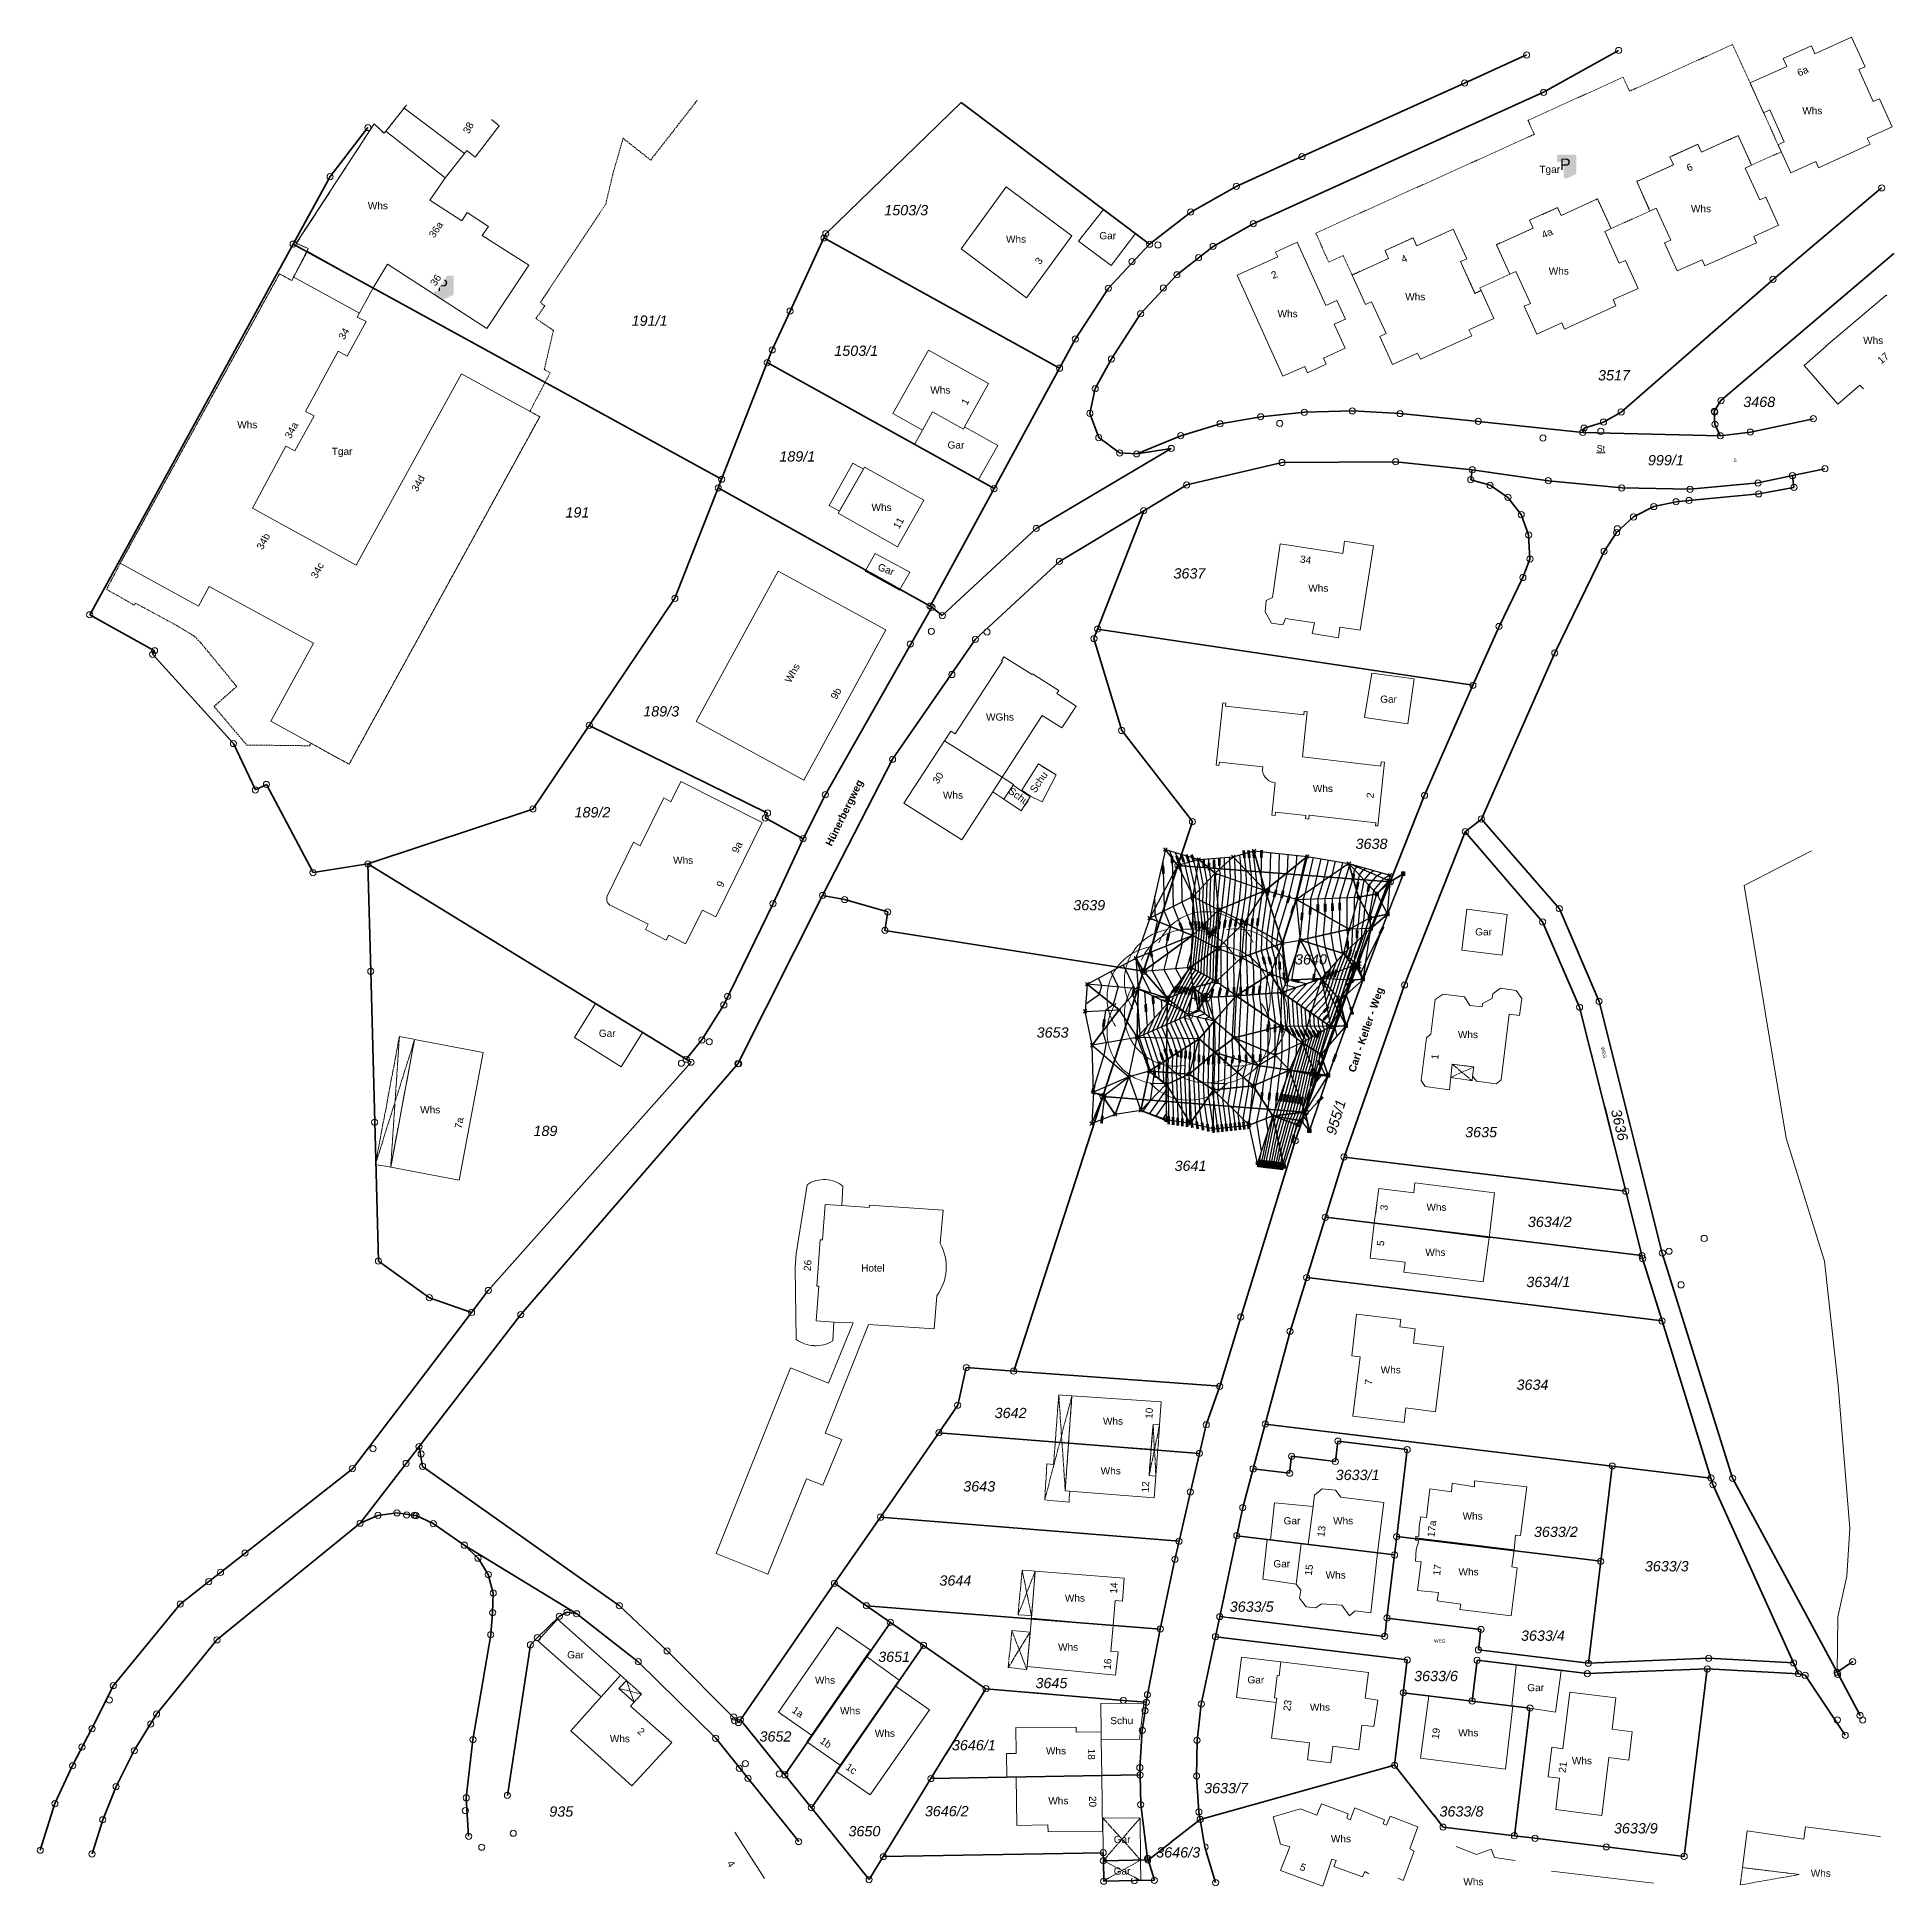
# Model space of a CAD drawing. Header units: metres. Extents: x -154 to 118, y -112 to 159.
import ezdxf
from ezdxf.enums import TextEntityAlignment as Align

# ---------------------------------------------------------------- set-up
doc = ezdxf.new("R2010")
doc.units = ezdxf.units.M
for name, pattern in [('1600.2028', [0]), ('1600.2031', [1.5, 1, 0, 0, -0.5]), ('1600.2032', [0.5, 0.25, 0, 0, -0.25]), ('1600.2505', [0]), ('1600.2507', [0]), ('1600.2515', [0]), ('AUSGEZOGEN', [0])]:
    doc.linetypes.add(name, pattern=pattern)
doc.layers.get('0').update_dxf_attribs({"color": 1, "linetype": 'CONTINUOUS'})
for name, color, linetype in [('$BRUCH', 7, 'CONTINUOUS'), ('$P_INF_FL', 7, 'AUSGEZOGEN'), ('$P_INF_H', 7, 'AUSGEZOGEN'), ('$P_INF_NR', 7, 'AUSGEZOGEN'), ('$P_INF_X', 7, 'AUSGEZOGEN'), ('$PKT_0', 7, 'CONTINUOUS'), ('DGM', 7, 'CONTINUOUS'), ('DGM_HOEHEN', 34, 'CONTINUOUS'), ('DGM_HOEHEN_Haupt', 24, 'CONTINUOUS'), ('DGM_HOEHEN_TEXT', 7, 'CONTINUOUS')]:
    doc.layers.add(name, color=color, linetype=linetype)
for name, color, linetype, lineweight in [('aussparen', 1, 'CONTINUOUS', 18), ('Böschung OK', 7, 'CONTINUOUS', 18), ('Böschung UK', 7, 'CONTINUOUS', 18), ('Flurstücke_Grenzpunkte', 255, 'CONTINUOUS', 0), ('Gebäude', 255, 'CONTINUOUS', 0), ('Geländepunkt', 7, 'CONTINUOUS', 18), ('Lagebezeichnungen', 255, 'CONTINUOUS', 0), ('Lampe', 7, 'CONTINUOUS', 18), ('Laubbaum 25m', 7, 'CONTINUOUS', 18), ('Mauer OK', 7, 'CONTINUOUS', 18), ('Mauer UK', 7, 'CONTINUOUS', 18), ('Migrationsobjekte', 7, 'CONTINUOUS', 18), ('Punkttexte Vermarkung', 7, 'CONTINUOUS', 18), ('Stellkante OK', 7, 'CONTINUOUS', 18), ('Stellkante UK', 7, 'CONTINUOUS', 18), ('Vegetation', 255, 'CONTINUOUS', 0), ('Verkehr', 255, 'CONTINUOUS', 0)]:
    doc.layers.add(name, color=color, linetype=linetype, lineweight=lineweight)
doc.styles.add('Arial', font='Arial.ttf')
doc.styles.add('Flurstücksnummer - K 10 700', font='Arial Italic.ttf')
doc.styles.add('Flurstücksnummer_ Schrägstrich - K 10 700', font='Arial Italic.ttf')
doc.styles.add('Gebäudefunktion (nur BW)', font='Arial.ttf')
doc.styles.add('Name - Bauwerken u. Einrichtungen - F 10', font='Arial Bold.ttf')
doc.styles.add('Punktzusatz Vermarkung APVP Bestand', font='Arial.ttf')
doc.styles.add('SIMPLEX', font='SIMPLEX')
doc.styles.add('Sonstiger Text_ Bezeichnung - N 7 380', font='Arial.ttf')
doc.styles.add('Textart 7900', font='Arial.ttf')

# ---------------------------------------------------------------- blocks, each defined once
blk = doc.blocks.new('Tiefgarage')
at = {"true_color": 0xffffff}
blk.add_hatch(color=7, dxfattribs=at).paths.add_polyline_path([(-0.38168, -0.290077), (-0.38168, 0.473282), (0.38168, 0.473282), (0.38168, -0.290077), (0, -0.473282)], flags=0)
at = {"color": 7, "const_width": 0.000005}
blk.add_lwpolyline([(-0.38168, -0.290077), (-0.38168, 0.473282), (0.38168, 0.473282), (0.38168, -0.290077), (0, -0.473282), (-0.38168, -0.290077)], dxfattribs=at)
at = {"color": 7, "insert": (-0.259694, -0.137404), "char_height": 0.458016, "attachment_point": 7, "line_spacing_factor": 0.69, "style": 'Arial'}
blk.add_mtext('P', dxfattribs=at)
blk = doc.blocks.new('Grenzpunkt mit Abmarkung (Marke)')
at = {"color": 0, "lineweight": -2}
blk.add_circle((0, 0), 0.5, dxfattribs=at)
blk = doc.blocks.new('34')
at = {"color": 0, "lineweight": -2}
for p, q in [((-0.5, 0.5), (0.5, -0.5)), ((-0.5, -0.5), (0.5, 0.5))]:
    blk.add_line(p, q, dxfattribs=at)
blk = doc.blocks.new('71', base_point=(0.019231, 0))
at = {"color": 0, "lineweight": -2}
for p, q in [((-0.497863, 0.5), (-0.497863, -0.5)), ((-0.497863, 0.5), (0.497863, 0.5)), ((-0.480769, -0.5), (-0.480769, 0.5)), ((-0.459402, -0.5), (-0.459402, 0.5)), ((-0.438034, -0.5), (-0.438034, 0.5)), ((-0.42094, -0.5), (-0.42094, 0.5)), ((-0.399573, -0.5), (-0.399573, 0.5)), ((-0.378205, -0.5), (-0.378205, 0.5)), ((-0.361111, -0.5), (-0.361111, 0.5)), ((-0.339744, -0.5), (-0.339744, 0.5)), ((-0.318376, -0.5), (-0.318376, 0.5)), ((-0.301282, -0.5), (-0.301282, 0.5)), ((-0.279915, -0.5), (-0.279915, 0.5)), ((-0.258547, -0.5), (-0.258547, 0.5)), ((-0.241453, -0.5), (-0.241453, 0.5)), ((-0.220085, -0.5), (-0.220085, 0.5)), ((-0.198718, -0.5), (-0.198718, 0.5)), ((-0.181624, -0.5), (-0.181624, 0.5)), ((-0.160256, -0.5), (-0.160256, 0.5)), ((-0.138889, -0.5), (-0.138889, 0.5)), ((-0.121795, -0.5), (-0.121795, 0.5)), ((-0.100428, -0.5), (-0.100428, 0.5)), ((-0.07906, -0.5), (-0.07906, 0.5)), ((-0.061966, -0.5), (-0.061966, 0.5)), ((-0.040599, -0.5), (-0.040599, 0.5)), ((-0.019231, -0.5), (-0.019231, 0.5)), ((-0.002137, -0.5), (-0.002137, 0.5)), ((0.019231, -0.5), (0.019231, 0.5)), ((0.040599, -0.5), (0.040599, 0.5)), ((0.057693, -0.5), (0.057693, 0.5)), ((0.07906, -0.5), (0.07906, 0.5)), ((0.100428, -0.5), (0.100428, 0.5)), ((0.117522, -0.5), (0.117522, 0.5)), ((0.138889, -0.5), (0.138889, 0.5)), ((0.160256, -0.5), (0.160256, 0.5)), ((0.177351, -0.5), (0.177351, 0.5)), ((0.198718, -0.5), (0.198718, 0.5)), ((0.220085, -0.5), (0.220085, 0.5)), ((0.237179, -0.5), (0.237179, 0.5)), ((0.258547, -0.5), (0.258547, 0.5)), ((0.279915, -0.5), (0.279915, 0.5)), ((0.297009, -0.5), (0.297009, 0.5)), ((0.318376, -0.5), (0.318376, 0.5)), ((0.339744, -0.5), (0.339744, 0.5)), ((0.356838, -0.5), (0.356838, 0.5)), ((0.378205, -0.5), (0.378205, 0.5)), ((0.399573, -0.5), (0.399573, 0.5)), ((0.416666, -0.5), (0.416666, 0.5)), ((0.438034, -0.5), (0.438034, 0.5)), ((0.459402, -0.5), (0.459402, 0.5)), ((0.476495, -0.5), (0.476495, 0.5)), ((0.497863, 0.5), (0.497863, -0.5)), ((0.497863, -0.5), (-0.497863, -0.5))]:
    blk.add_line(p, q, dxfattribs=at)
blk = doc.blocks.new('139', base_point=(0, -0.001756))
at = {"color": 0, "lineweight": -2}
for centre, radius, start, end in [((0, 0.198947), 0.301054, 23.5569635, 156.4440746), ((-0.175614, 0.098595), 0.301054, 99.3780715, 213.597998), ((0.175614, 0.098595), 0.301054, 340.5040188, 100.6030464), ((-0.175615, -0.102107), 0.301054, 146.3760332, 280.6009987), ((0, -0.001756), 0.025088, 90.0011419, 179.9977162), ((0, -0.001756), 0.025088, 0.0022838, 89.9988581), ((0.175615, -0.102107), 0.301054, 259.3988907, 33.6239912), ((0, -0.001756), 0.025088, 180.0011419, 269.9988581), ((0, -0.001756), 0.025088, 270.0011419, 359.9988581), ((0, -0.198946), 0.301054, 221.6980082, 318.3019918)]:
    blk.add_arc(centre, radius, start, end, dxfattribs=at)
blk = doc.blocks.new('146')
at = {"color": 0, "lineweight": -2}
for p, q in [((-0.5, -0.5), (-0.5, 0.5)), ((-0.5, 0.5), (0.5, 0.5)), ((0.5, 0.5), (0.5, -0.5)), ((0.5, -0.5), (-0.5, -0.5))]:
    blk.add_line(p, q, dxfattribs=at)
blk = doc.blocks.new('147', base_point=(0.019231, 0))
at = {"color": 0, "lineweight": -2}
for p, q in [((-0.497863, -0.5), (-0.497863, 0.5)), ((-0.497863, 0.5), (0.497863, 0.5)), ((-0.480769, -0.5), (-0.480769, 0.5)), ((-0.459402, -0.5), (-0.459402, 0.5)), ((-0.438034, -0.5), (-0.438034, 0.5)), ((-0.42094, -0.5), (-0.42094, 0.5)), ((-0.399573, -0.5), (-0.399573, 0.5)), ((-0.378205, -0.5), (-0.378205, 0.5)), ((-0.361111, -0.5), (-0.361111, 0.5)), ((-0.339744, -0.5), (-0.339744, 0.5)), ((-0.318376, -0.5), (-0.318376, 0.5)), ((-0.301282, -0.5), (-0.301282, 0.5)), ((-0.279915, -0.5), (-0.279915, 0.5)), ((-0.258547, -0.5), (-0.258547, 0.5)), ((-0.241453, -0.5), (-0.241453, 0.5)), ((-0.220085, -0.5), (-0.220085, 0.5)), ((-0.198718, -0.5), (-0.198718, 0.5)), ((-0.181624, -0.5), (-0.181624, 0.5)), ((-0.160256, -0.5), (-0.160256, 0.5)), ((-0.138889, -0.5), (-0.138889, 0.5)), ((-0.121795, -0.5), (-0.121795, 0.5)), ((-0.100428, -0.5), (-0.100428, 0.5)), ((-0.07906, -0.5), (-0.07906, 0.5)), ((-0.061966, -0.5), (-0.061966, 0.5)), ((-0.040599, -0.5), (-0.040599, 0.5)), ((-0.019231, -0.5), (-0.019231, 0.5)), ((-0.002137, -0.5), (-0.002137, 0.5)), ((0.019231, -0.5), (0.019231, 0.5)), ((0.040599, -0.5), (0.040599, 0.5)), ((0.057693, -0.5), (0.057693, 0.5)), ((0.07906, -0.5), (0.07906, 0.5)), ((0.100428, -0.5), (0.100428, 0.5)), ((0.117522, -0.5), (0.117522, 0.5)), ((0.138889, -0.5), (0.138889, 0.5)), ((0.160256, -0.5), (0.160256, 0.5)), ((0.177351, -0.5), (0.177351, 0.5)), ((0.198718, -0.5), (0.198718, 0.5)), ((0.220085, -0.5), (0.220085, 0.5)), ((0.237179, -0.5), (0.237179, 0.5)), ((0.258547, -0.5), (0.258547, 0.5)), ((0.279915, -0.5), (0.279915, 0.5)), ((0.297009, -0.5), (0.297009, 0.5)), ((0.318376, -0.5), (0.318376, 0.5)), ((0.339744, -0.5), (0.339744, 0.5)), ((0.356838, -0.5), (0.356838, 0.5)), ((0.378205, -0.5), (0.378205, 0.5)), ((0.399573, -0.5), (0.399573, 0.5)), ((0.416666, -0.5), (0.416666, 0.5)), ((0.438034, -0.5), (0.438034, 0.5)), ((0.459402, -0.5), (0.459402, 0.5)), ((0.476495, -0.5), (0.476495, 0.5)), ((0.497863, 0.5), (0.497863, -0.5)), ((0.497863, -0.5), (-0.497863, -0.5))]:
    blk.add_line(p, q, dxfattribs=at)
blk = doc.blocks.new('70')
at = {"color": 0, "lineweight": -2}
for p, q in [((-0.5, -0.5), (-0.5, 0.5)), ((-0.5, 0.5), (0.5, 0.5)), ((0.5, 0.5), (0.5, -0.5)), ((0.5, -0.5), (-0.5, -0.5))]:
    blk.add_line(p, q, dxfattribs=at)
blk = doc.blocks.new('138')
at = {"color": 0, "lineweight": -2}
for p, q in [((-0.25, 0.25), (-0.5, 0.5)), ((-0.25, 0), (-0.5, 0)), ((-0.25, -0.25), (-0.25, 0.25)), ((-0.25, 0.25), (0.25, 0.25)), ((0, 0.25), (0, 0.5)), ((0.25, 0.25), (0.5, 0.5)), ((0.25, 0.25), (0.25, -0.25)), ((0.25, 0), (0.5, 0)), ((-0.25, -0.25), (-0.5, -0.5)), ((0.25, -0.25), (-0.25, -0.25)), ((0, -0.25), (0, -0.5)), ((0.25, -0.25), (0.5, -0.5))]:
    blk.add_line(p, q, dxfattribs=at)
blk = doc.blocks.new('PKT_0')
for p, q in [((-0.35, -0.35), (0.35, 0.35)), ((0.35, -0.35), (-0.35, 0.35))]:
    blk.add_line(p, q)
at = {"layer": '$P_INF_FL'}
blk.add_attdef('CODE', text='', height=0.8, dxfattribs=at).set_placement((0, 1.7), align=Align.CENTER)
at = {"layer": '$P_INF_H'}
blk.add_attdef('H', text='', height=0.8, dxfattribs=at).set_placement((0, -1.4), align=Align.CENTER)
at = {"layer": '$P_INF_NR'}
blk.add_attdef('NR', text='', height=0.8, dxfattribs=at).set_placement((0, 0.7), align=Align.CENTER)
at = {"layer": '$P_INF_X'}
blk.add_attdef('X', text='', height=0.8, dxfattribs=at).set_placement((-0.9, -0.4), align=Align.RIGHT)
blk.add_attdef('Y', (0.7, -0.4), '', height=0.8, dxfattribs=at)

msp = doc.modelspace()

# ---------------------------------------------------------------- linework, layer by layer
at = {"layer": '$BRUCH', "linetype": 'ByBlock', "elevation": 0.04}
for points in [[(15.08, 33.44), (14.99, 27.73), (14.69, 23.1)], [(18.45, 20.99), (18.69, 25.84), (18.76, 31.49)]]:
    msp.add_lwpolyline(points, dxfattribs=at)
msp.add_lwpolyline([(11.13, 0.71), (11.16, 0.79), (11.17, 5.96), (11.34, 18.54), (11.27, 18.56), (11.09, 5.96)], close=True, dxfattribs=at)
at = {"layer": 'DGM', "color": 0, "linetype": 'ByBlock'}
for points in [[(11.01, 40.28, 0.91), (8.72, 30.26, 0.53), (12.85, 37.96, 1.17)], [(11.01, 40.28, 0.91), (15.88, 38.85, 2.06), (12.85, 37.96, 1.17)], [(15.88, 38.85, 2.06), (12.85, 37.96, 1.17), (15.08, 33.44, 1.51)], [(15.88, 38.85, 2.06), (18.26, 36.82, 2.68), (15.08, 33.44, 1.51)], [(15.88, 38.85, 2.06), (20.93, 39.2, 3.39), (18.26, 36.82, 2.68)], [(20.93, 39.2, 3.39), (18.26, 36.82, 2.68), (25.56, 34.32, 4.55)], [(20.93, 39.2, 3.39), (23.95, 40.08, 4.28), (25.56, 34.32, 4.55)], [(23.95, 40.08, 4.28), (31.73, 39.27, 5.49), (25.56, 34.32, 4.55)], [(31.73, 39.27, 5.49), (30.15, 32.99, 5.47), (25.56, 34.32, 4.55)], [(37.82, 38.23, 6.61), (30.15, 32.99, 5.47), (39.19, 33.35, 7.16)], [(37.82, 38.23, 6.61), (39.19, 33.35, 7.16), (41.9, 33.83, 7.78)], [(43.64, 35.72, 7.8), (37.82, 38.23, 6.61), (43.83, 36.53, 7.67)], [(43.64, 35.72, 7.8), (37.82, 38.23, 6.61), (41.9, 33.83, 7.78)], [(8.72, 30.26, 0.53), (12.85, 37.96, 1.17), (15.08, 33.44, 1.51)], [(18.26, 36.82, 2.68), (15.08, 33.44, 1.51), (18.76, 31.49, 2.93)], [(18.26, 36.82, 2.68), (25.56, 34.32, 4.55), (18.76, 31.49, 2.93)], [(43.64, 35.72, 7.8), (43.85, 35.56, 7.81), (41.9, 33.83, 7.78)], [(43.44, 30.85, 7.8), (43.85, 35.56, 7.81), (41.9, 33.83, 7.78)], [(45.76, 36.75, 7.64), (43.45, 30.84, 7.68), (43.44, 30.85, 7.8)], [(45.76, 36.75, 7.64), (43.44, 30.85, 7.8), (43.85, 35.56, 7.81)], [(45.76, 36.75, 7.64), (45.73, 36.76, 7.78), (43.85, 35.56, 7.81)], [(8.72, 30.26, 0.53), (14.99, 27.73, 1.2), (15.08, 33.44, 1.51)], [(14.99, 27.73, 1.2), (15.08, 33.44, 1.51), (18.76, 31.49, 2.93)], [(25.56, 34.32, 4.55), (22.58, 29.7, 3.97), (18.76, 31.49, 2.93)], [(30.15, 32.99, 5.47), (39.19, 33.35, 7.16), (37.84, 28.64, 6.9)], [(39.19, 33.35, 7.16), (37.84, 28.64, 6.9), (40.86, 30.3, 7.67)], [(39.19, 33.35, 7.16), (40.86, 30.3, 7.67), (41.9, 33.83, 7.78)], [(43.44, 30.85, 7.8), (40.86, 30.3, 7.67), (41.9, 33.83, 7.78)], [(8.72, 30.26, 0.53), (6.69, 24.41, 0.45), (14.99, 27.73, 1.2)], [(14.99, 27.73, 1.2), (18.76, 31.49, 2.93), (18.69, 25.84, 3.15)], [(22.58, 29.7, 3.97), (18.76, 31.49, 2.93), (18.69, 25.84, 3.15)], [(41, 28.75, 7.84), (37.84, 28.64, 6.9), (40.86, 30.3, 7.67)], [(43.45, 30.84, 7.68), (43.44, 30.85, 7.8), (40.86, 30.3, 7.67)], [(43.45, 30.84, 7.68), (41, 28.75, 7.84), (40.86, 30.3, 7.67)], [(6.69, 24.41, 0.45), (7.83, 22.52, 0.5), (14.99, 27.73, 1.2)], [(7.83, 22.52, 0.5), (14.69, 23.1, 1.31), (14.99, 27.73, 1.2)], [(14.69, 23.1, 1.31), (14.99, 27.73, 1.2), (18.69, 25.84, 3.15)], [(22.58, 29.7, 3.97), (22.11, 24.51, 3.9), (18.69, 25.84, 3.15)], [(41, 28.75, 7.84), (39.11, 23.42, 7.76), (37.03, 25.11, 6.68)], [(41, 28.75, 7.84), (37.84, 28.64, 6.9), (37.03, 25.11, 6.68)], [(14.69, 23.1, 1.31), (18.69, 25.84, 3.15), (18.45, 20.99, 3.1)], [(22.11, 24.51, 3.9), (18.69, 25.84, 3.15), (18.45, 20.99, 3.1)], [(22.11, 24.51, 3.9), (21.37, 18.93, 3.72), (18.45, 20.99, 3.1)], [(26.37, 22.13, 4.75), (22.11, 24.51, 3.9), (21.37, 18.93, 3.72)], [(39.11, 23.42, 7.76), (37.03, 25.11, 6.68), (38.39, 23.35, 7.53)], [(6.69, 24.41, 0.45), (7.06, 19.96, 0.3), (-0.42, 20.64, -0.33)], [(6.69, 24.41, 0.45), (7.06, 19.96, 0.3), (7.83, 22.52, 0.5)], [(11.27, 18.56, 0.65), (7.06, 19.96, 0.3), (7.83, 22.52, 0.5)], [(11.27, 18.56, 0.65), (7.83, 22.52, 0.5), (14.69, 23.1, 1.31)], [(11.27, 18.56, 0.65), (11.34, 18.54, 0.99), (14.69, 23.1, 1.31)], [(11.34, 18.54, 0.99), (15.05, 20.1, 2.13), (14.69, 23.1, 1.31)], [(15.05, 20.1, 2.13), (14.69, 23.1, 1.31), (18.45, 20.99, 3.1)], [(39.11, 23.42, 7.76), (38.92, 23.14, 7.74), (38.39, 23.35, 7.53)], [(-0.42, 20.64, -0.33), (-0.71, 16.65, -0.08), (4.26, 16.89, 0.14)], [(7.06, 19.96, 0.3), (-0.42, 20.64, -0.33), (4.26, 16.89, 0.14)], [(7.06, 19.96, 0.3), (4.26, 16.89, 0.14), (6.87, 12.83, 0.17)], [(11.35, 17.87, 1.01), (7.06, 19.96, 0.3), (6.87, 12.83, 0.17)], [(11.27, 18.56, 0.65), (11.35, 17.87, 1.01), (7.06, 19.96, 0.3)], [(11.34, 18.54, 0.99), (14.41, 16.12, 2.46), (15.05, 20.1, 2.13)], [(14.41, 16.12, 2.46), (15.86, 16.93, 2.38), (15.05, 20.1, 2.13)], [(16.94, 18.66, 2.92), (15.05, 20.1, 2.13), (18.45, 20.99, 3.1)], [(16.94, 18.66, 2.92), (15.86, 16.93, 2.38), (15.05, 20.1, 2.13)], [(16.94, 18.66, 2.92), (21.37, 18.93, 3.72), (18.45, 20.99, 3.1)], [(27.88, 14.49, 5.01), (28.04, 19.39, 5.19), (21.37, 18.93, 3.72)], [(27.88, 14.49, 5.01), (28.04, 19.39, 5.19), (35.14, 14.42, 7.43)], [(-0.71, 16.65, -0.08), (4.26, 16.89, 0.14), (0.31, 11.69, 0)], [(4.26, 16.89, 0.14), (6.87, 12.83, 0.17), (0.31, 11.69, 0)], [(14.41, 16.12, 2.46), (11.35, 17.87, 1.01), (6.87, 12.83, 0.17)], [(11.27, 18.56, 0.65), (11.34, 18.54, 0.99), (11.35, 17.87, 1.01)], [(11.34, 18.54, 0.99), (14.41, 16.12, 2.46), (11.35, 17.87, 1.01)], [(14.41, 16.12, 2.46), (18.19, 15.25, 3.08), (15.86, 16.93, 2.38)], [(16.94, 18.66, 2.92), (18.19, 15.25, 3.08), (15.86, 16.93, 2.38)], [(16.94, 18.66, 2.92), (18.19, 15.25, 3.08), (21.37, 18.93, 3.72)], [(18.19, 15.25, 3.08), (21.37, 18.93, 3.72), (21.07, 12.8, 3.72)], [(27.88, 14.49, 5.01), (21.37, 18.93, 3.72), (21.07, 12.8, 3.72)], [(14.41, 16.12, 2.46), (15.95, 12.62, 2.45), (6.87, 12.83, 0.17)], [(14.41, 16.12, 2.46), (18.19, 15.25, 3.08), (15.95, 12.62, 2.45)], [(18.19, 15.25, 3.08), (18.23, 10.64, 3.11), (15.95, 12.62, 2.45)], [(18.19, 15.25, 3.08), (18.23, 10.64, 3.11), (21.07, 12.8, 3.72)], [(27.08, 10.23, 4.86), (27.88, 14.49, 5.01), (21.07, 12.8, 3.72)], [(27.08, 10.23, 4.86), (27.88, 14.49, 5.01), (30.97, 12.12, 5.6)], [(27.88, 14.49, 5.01), (30.97, 12.12, 5.6), (35.14, 14.42, 7.43)], [(30.97, 12.12, 5.6), (33.72, 10.35, 7.32), (35.14, 14.42, 7.43)], [(6.87, 12.83, 0.17), (0.31, 11.69, 0), (5.67, 7.07, 0.17)], [(0.31, 11.69, 0), (5.67, 7.07, 0.17), (0.5, 4.85, 0.05)], [(6.87, 12.83, 0.17), (8.66, 7.9, 0.21), (5.67, 7.07, 0.17)], [(15.95, 12.62, 2.45), (6.87, 12.83, 0.17), (8.66, 7.9, 0.21)], [(14.46, 7.49, 2.05), (15.95, 12.62, 2.45), (8.66, 7.9, 0.21)], [(18.23, 10.64, 3.11), (14.46, 7.49, 2.05), (15.95, 12.62, 2.45)], [(18.23, 10.64, 3.11), (24.55, 8.75, 4.4), (21.07, 12.8, 3.72)], [(24.55, 8.75, 4.4), (27.08, 10.23, 4.86), (21.07, 12.8, 3.72)], [(27.08, 10.23, 4.86), (29.15, 8.07, 5.31), (30.97, 12.12, 5.6)], [(29.15, 8.07, 5.31), (30.97, 12.12, 5.6), (32.9, 7.57, 7.15)], [(30.97, 12.12, 5.6), (32.9, 7.57, 7.15), (33.72, 10.35, 7.32)], [(18.23, 10.64, 3.11), (18.02, 5.21, 3.08), (14.46, 7.49, 2.05)], [(18.23, 10.64, 3.11), (18.02, 5.21, 3.08), (23.81, 5.79, 4.39)], [(18.23, 10.64, 3.11), (23.81, 5.79, 4.39), (24.55, 8.75, 4.4)], [(23.81, 5.79, 4.39), (24.55, 8.75, 4.4), (29.15, 8.07, 5.31)], [(24.55, 8.75, 4.4), (27.08, 10.23, 4.86), (29.15, 8.07, 5.31)], [(34.76, 7.3, 7.28), (32.9, 7.57, 7.15), (33.72, 10.35, 7.32)], [(5.67, 7.07, 0.17), (0.5, 4.85, 0.05), (1.89, 4.19, 0.04)], [(5.67, 7.07, 0.17), (3.67, 1.6, 0.12), (1.89, 4.19, 0.04)], [(5.67, 7.07, 0.17), (7.41, 2.19, 0.19), (3.67, 1.6, 0.12)], [(8.66, 7.9, 0.21), (5.67, 7.07, 0.17), (7.41, 2.19, 0.19)], [(11.09, 5.96, 0.36), (8.66, 7.9, 0.21), (7.41, 2.19, 0.19)], [(11.09, 5.96, 0.36), (11.16, 0.79, 0.96), (7.41, 2.19, 0.19)], [(11.17, 5.96, 0.98), (14.46, 7.49, 2.05), (8.66, 7.9, 0.21)], [(11.09, 5.96, 0.36), (11.17, 5.96, 0.98), (8.66, 7.9, 0.21)], [(11.09, 5.96, 0.36), (11.16, 0.79, 0.96), (11.17, 5.96, 0.98)], [(11.16, 0.79, 0.96), (11.17, 5.96, 0.98), (14.65, 0.26, 2)], [(11.17, 5.96, 0.98), (14.65, 0.26, 2), (14.46, 7.49, 2.05)], [(18.02, 5.21, 3.08), (14.65, 0.26, 2), (14.46, 7.49, 2.05)], [(18.02, 5.21, 3.08), (23.25, 0.04, 4.49), (23.81, 5.79, 4.39)], [(23.25, 0.04, 4.49), (23.81, 5.79, 4.39), (26.69, 1.39, 5)], [(23.81, 5.79, 4.39), (29.15, 8.07, 5.31), (26.69, 1.39, 5)], [(31.44, 1.9, 7.08), (29.15, 8.07, 5.31), (26.69, 1.39, 5)], [(33.11, 7.27, 7.31), (29.15, 8.07, 5.31), (32.9, 7.57, 7.15)], [(33.11, 7.27, 7.31), (34.76, 7.3, 7.28), (32.9, 7.57, 7.15)], [(34.78, 7.26, 7.17), (33.11, 7.27, 7.31), (34.76, 7.3, 7.28)], [(0.5, 4.85, 0.05), (0.25, 0.25), (1.89, 4.19, 0.04)], [(3.67, 1.6, 0.12), (0.25, 0.25), (1.89, 4.19, 0.04)], [(18.02, 5.21, 3.08), (17.99, -0.53, 2.84), (14.65, 0.26, 2)], [(18.02, 5.21, 3.08), (17.99, -0.53, 2.84), (23.25, 0.04, 4.49)], [(11.13, 0.71, 0.33), (11.16, 0.79, 0.96), (7.41, 2.19, 0.19)], [(23.25, 0.04, 4.49), (26.69, 1.39, 5), (24.44, -5.53, 4.53)], [(26.69, 1.39, 5), (24.44, -5.53, 4.53), (28.32, -5.99, 6.75)], [(30.86, 0.64, 7.02), (31.44, 1.9, 7.08), (26.69, 1.39, 5)], [(26.69, 1.39, 5), (28.32, -5.99, 6.75), (30.29, 0.06, 6.9)], [(30.86, 0.64, 7.02), (26.69, 1.39, 5), (30.29, 0.06, 6.9)], [(30.86, 0.64, 7.02), (32.03, -0.81, 7.02), (31.44, 1.9, 7.08)], [(32.06, -0.82, 6.9), (32.03, -0.81, 7.02), (31.44, 1.9, 7.08)]]:
    msp.add_3dface(points, dxfattribs=at)
at = {"layer": 'DGM_HOEHEN', "color": 44, "linetype": 'ByBlock'}
for points, elevation in [([(10.65, 38.7), (10.79, 34.12), (10.83, 31.31), (11.74, 29.04), (11.1, 26.17), (11.39, 25.11), (10.79, 22.77), (12.31, 19.94), (11.31, 18.55), (11.32, 18.18), (10.38, 18.35), (10.49, 16.9), (9.11, 13.81), (9.58, 12.77), (10.74, 9.25), (10.68, 7.75), (10.75, 6.29), (11.16, 5.96), (11.14, 1.7), (10.64, 0.98), (11.15, 0.77)], 0.85), ([(11.6, 40.11), (11.98, 39.06), (12.06, 36.49), (12.13, 31.96), (13.6, 28.29), (13.32, 27.06), (13.45, 26.61), (12.5, 22.91), (13.35, 21.32), (11.96, 19.39), (11.53, 18.62), (11.46, 18.44), (11.43, 17.82), (9.77, 14.1), (10.38, 12.75), (11.4, 9.67), (11.31, 7.71), (11.39, 6.06), (11.41, 5.57), (11.47, 0.74)], 1.05), ([(13.29, 39.61), (13.79, 38.24), (14.71, 34.19), (14.72, 33.26), (15.06, 32.41), (15.53, 28.27), (15.46, 27.49), (15, 23.31), (14.99, 22.93), (14.75, 22.57), (12.84, 19.17), (12.3, 17.78), (12.28, 17.34), (11.09, 14.67), (11.98, 12.71), (12.7, 10.51), (12.58, 7.62), (12.62, 6.63), (12.78, 3.32), (12.82, 0.53)], 1.45), ([(13.49, 0.43), (13.47, 2.2), (13.24, 6.92), (13.21, 7.58), (13.35, 10.93), (12.77, 12.69), (11.75, 14.96), (12.7, 17.1), (12.72, 17.45), (13.49, 19.45), (14.84, 21.84), (15.41, 22.69), (15.43, 23.61), (15.84, 27.3), (15.97, 28.71), (15.45, 33.24), (15.47, 33.86), (15.29, 34.85), (14.47, 38.44), (14.14, 39.36)], 1.65), ([(14.16, 0.33), (14.15, 1.07), (13.86, 7.21), (13.84, 7.53), (14.01, 11.36), (13.57, 12.67), (12.41, 15.25), (13.12, 16.86), (13.14, 17.12), (14.15, 19.72), (14.93, 21.11), (15.83, 22.46), (15.87, 23.9), (16.22, 27.1), (16.41, 29.14), (15.97, 32.97), (16.02, 34.44), (15.58, 36.79), (15.16, 38.64), (14.98, 39.11)], 1.85), ([(14.87, 0.21), (14.82, 0.51), (14.47, 7.48), (14.47, 7.5), (14.48, 7.53), (14.66, 11.78), (14.37, 12.65), (13.07, 15.54), (13.55, 16.61), (13.56, 16.79), (14.8, 20), (15.02, 20.37), (16.25, 22.22), (16.3, 24.2), (16.6, 26.91), (16.84, 29.58), (16.49, 32.69), (16.56, 35.01), (15.86, 38.73), (15.84, 38.84), (15.83, 38.86)], 2.05), ([(15.65, 0.02), (15.44, 1.42), (15.16, 7.04), (15.18, 8.09), (15.22, 10.09), (15.31, 12.2), (15.17, 12.63), (13.73, 15.82), (13.97, 16.37), (13.97, 16.46), (14.81, 18.6), (15.44, 18.57), (15.35, 19.87), (15.49, 20.21), (16.67, 21.99), (16.73, 24.5), (16.98, 26.72), (17.28, 30.01), (17, 32.42), (17.11, 35.59), (16.61, 38.23), (16.59, 38.9)], 2.25), ([(16.44, -0.16), (16.06, 2.33), (15.84, 6.6), (15.89, 8.69), (15.96, 12.61), (15.96, 12.63), (15.49, 13.67), (14.38, 16.11), (14.39, 16.13), (14.39, 16.13), (14.42, 16.21), (14.55, 16.2), (16.08, 16.77), (15.99, 17.14), (15.83, 19.51), (16.19, 20.4), (17.09, 21.75), (17.17, 24.8), (17.36, 26.52), (17.71, 30.45), (17.52, 32.15), (17.65, 36.17), (17.39, 37.57), (17.35, 38.95)], 2.45), ([(18.11, 39), (18.17, 36.9), (18.19, 36.75), (18.03, 31.88), (18.15, 30.88), (17.74, 26.33), (17.6, 25.09), (17.51, 21.51), (16.89, 20.58), (16.3, 19.14), (16.4, 17.79), (16.76, 16.28), (15.59, 15.85), (16.68, 13.47), (16.65, 12.01), (16.6, 9.28), (16.53, 6.16), (16.67, 3.24), (17.22, -0.35)], 2.65), ([(18.87, 39.05), (18.91, 37.4), (18.94, 36.59), (18.6, 33.18), (18.55, 31.6), (18.58, 31.32), (18.12, 26.13), (18.04, 25.39), (17.93, 21.28), (17.58, 20.76), (16.78, 18.78), (16.8, 18.44), (17.43, 15.8), (16.81, 15.57), (17.39, 14.31), (17.34, 11.41), (17.31, 9.87), (17.22, 5.72), (17.29, 4.15), (17.99, -0.38), (18.01, -0.53)], 2.85), ([(18.65, -0.46), (18.01, 4.4), (17.91, 5.05), (17.9, 5.28), (18.02, 10.46), (18.03, 10.81), (18.1, 15.15), (18.04, 15.29), (18.11, 15.31), (17.99, 15.79), (17.68, 18.7), (18.05, 20.37), (18.28, 20.94), (18.35, 21.04), (18.47, 25.69), (18.5, 25.94), (18.72, 28.46), (19.2, 31.29), (19.26, 31.7), (19.72, 36.32), (19.66, 38.07), (19.63, 39.11)], 3.05), ([(19.29, -0.39), (18.63, 4.6), (18.76, 5.28), (18.85, 10.1), (18.92, 10.43), (18.88, 11.13), (18.97, 14.59), (19.06, 16.26), (18.79, 18.77), (19.17, 20.48), (19.15, 21.66), (19.14, 25.67), (19.15, 26.3), (19.93, 30.94), (20.1, 32.05), (20.5, 36.06), (20.4, 38.73), (20.39, 39.16)], 3.25), ([(19.92, -0.32), (19.38, 3.86), (19.64, 5.37), (19.72, 9.34), (19.9, 10.14), (19.8, 11.84), (19.85, 13.83), (20.05, 17.41), (19.9, 18.84), (20.12, 19.81), (20.06, 22.54), (20.06, 25.31), (20.11, 27.24), (20.67, 30.59), (20.94, 32.4), (21.27, 35.79), (21.17, 38.95), (21.13, 39.26)], 3.45), ([(21.81, 39.46), (21.96, 38.11), (22.05, 35.52), (21.78, 32.74), (21.4, 30.25), (21.06, 28.19), (20.97, 24.95), (20.98, 23.42), (21.06, 19.15), (21.01, 18.91), (21.05, 18.56), (20.74, 13.08), (20.73, 12.54), (20.88, 9.84), (20.59, 8.58), (20.53, 5.46), (20.12, 3.13), (20.56, -0.25)], 3.65), ([(22.49, 39.65), (22.76, 37.27), (22.83, 35.26), (22.61, 33.09), (22.14, 29.9), (22.01, 29.13), (21.89, 24.59), (21.89, 24.3), (21.92, 23.07), (22.02, 19.35), (21.98, 18.97), (22.04, 18.47), (21.73, 12.96), (21.73, 12.51), (21.72, 12.04), (21.86, 9.55), (21.47, 7.82), (21.42, 5.55), (20.87, 2.39), (21.2, -0.18)], 3.85), ([(23.17, 39.85), (23.56, 36.43), (23.61, 34.99), (23.45, 33.44), (22.99, 30.33), (22.88, 29.53), (22.7, 24.71), (22.87, 24.08), (22.99, 19.97), (22.89, 19.04), (23.05, 17.78), (22.79, 13.23), (22.79, 12.06), (22.75, 10.84), (22.84, 9.26), (22.34, 7.07), (22.31, 5.64), (21.61, 1.66), (21.84, -0.11)], 4.05), ([(22.48, -0.05), (22.36, 0.92), (23.2, 5.73), (23.21, 6.31), (23.82, 8.96), (23.78, 9.64), (23.84, 11.61), (23.85, 13.49), (24.05, 17.1), (23.79, 19.1), (23.96, 20.59), (23.88, 23.52), (23.46, 24.99), (23.62, 29.12), (24.01, 31.92), (24.29, 33.79), (24.38, 34.72), (24.35, 35.59), (23.85, 40.05)], 4.25), ([(25.05, 39.97), (24.95, 36.49), (25.15, 34.75), (25.16, 34.46), (25.13, 34.14), (25.03, 33.5), (24.36, 28.71), (24.23, 25.26), (24.88, 22.96), (24.93, 21.21), (24.7, 19.16), (25.05, 16.42), (24.9, 13.75), (24.9, 11.16), (24.83, 8.91), (24.81, 8.71), (24.18, 5.94), (24.11, 5.34), (23.47, 2.27), (23.1, 0.18), (23.12, 0.02)], 4.45), ([(26.34, 39.83), (26.2, 34.83), (26.05, 34.18), (25.83, 33.49), (25.11, 28.29), (25, 25.54), (25.88, 22.4), (25.9, 21.83), (25.61, 19.22), (26.06, 15.73), (25.96, 14.01), (25.95, 10.71), (25.92, 9.55), (25.83, 8.56), (25.34, 6.44), (25.04, 3.91), (24.32, 0.46), (25.02, -3.76), (24.66, -5.55)], 4.65), ([(27.63, 39.7), (27.52, 35.89), (27.05, 33.89), (26.4, 31.79), (25.85, 27.88), (25.77, 25.81), (26.62, 22.78), (26.66, 22.02), (26.76, 21.48), (26.51, 19.28), (27.06, 15.05), (27.01, 14.28), (27.01, 10.26), (27.01, 10.19), (26.84, 8.41), (26.51, 6.94), (25.98, 2.47), (25.67, 0.99), (25.97, -0.84), (25, -5.59)], 4.85), ([(45.25, 35.45), (45.63, 36.43), (45.65, 36.69), (45.76, 36.75)], 7.65), ([(11.14, 0.75), (9.67, 1.35), (11.12, 3.42), (11.13, 5.96), (10.09, 6.79), (10.05, 7.8), (10.09, 8.82), (8.78, 12.79), (8.45, 13.52), (9.42, 15.7), (9.18, 18.93), (11.27, 18.56), (11.27, 18.56), (9.08, 22.62), (9.33, 23.61), (8.88, 25.28), (9.88, 29.79), (9.53, 30.66), (9.52, 31.74), (9.46, 33.51)], 0.65), ([(3.04, 22.48), (4.12, 20.23), (3.4, 17.58), (2.29, 16.8), (1.85, 13.72), (2.37, 12.05), (2, 10.23), (0.49, 5.31)], 0.05), ([(4.85, 23.43), (6.49, 20.02), (6.23, 19.05), (6.99, 17.29), (7.3, 13.31), (7.13, 12.95), (7.19, 12.82), (8.79, 7.98), (8.78, 7.89), (8.79, 7.8), (9.31, 7.37), (8.8, 3.61), (7.72, 2.08), (9.04, 1.55)], 0.25), ([(6.66, 24.39), (6.7, 24.32), (7.63, 21.85), (8.88, 19.36), (7.97, 19.52), (8.36, 14.51), (7.79, 13.23), (7.99, 12.8), (9.44, 8.4), (9.42, 7.84), (9.44, 7.29), (11.1, 5.96), (11.1, 5.15), (8.69, 1.71), (11.13, 0.73)], 0.45), ([(-0.63, 17.74), (1.41, 19.18), (1.75, 20.44), (1.23, 21.52)], -0.15), ([(1.74, 0.84), (2.1, 3.88), (2.16, 4.39), (0.93, 4.65), (0.48, 4.51)], 0.05)]:
    msp.add_lwpolyline(points, dxfattribs=dict(at, elevation=elevation))
at = {"layer": 'DGM_HOEHEN_Haupt', "color": 44, "linetype": 'ByBlock', "elevation": 1.25}
msp.add_lwpolyline([(12.44, 39.86), (13.11, 38.04), (13.36, 36.92), (13.42, 32.61), (15, 28.67), (15.1, 27.84), (15.09, 27.68), (14.85, 25.57), (14.2, 23.06), (14.39, 22.7), (14.09, 22.28), (12.19, 18.9), (11.88, 18.11), (11.85, 17.58), (10.43, 14.39), (11.18, 12.73), (12.05, 10.09), (11.94, 7.67), (12.01, 6.35), (12.1, 4.44), (12.14, 0.64)], dxfattribs=at)
at = {"layer": 'Flurstücke_Grenzpunkte', "color": 7, "linetype": '1600.2028', "lineweight": 35}
for p, q in [((63.75, 156.37, 0.04), (54.7, 152.26, 0.04)), ((77.2, 157.02, 0.04), (66.23, 150.91, 0.04)), ((54.7, 152.26, 0.04), (30.96, 141.52, 0.04)), ((-105.45, 145.76, 0.04), (-110.96, 138.59, 0.04)), ((30.96, 141.52, 0.04), (21.36, 137.17, 0.04)), ((-110.96, 138.59, 0.04), (-116.36, 128.73, 0.04)), ((21.36, 137.17, 0.04), (14.71, 133.42, 0.04)), ((99.75, 123.58, 0.04), (115.6, 136.95, 0.04)), ((14.71, 133.42, 0.04), (8.71, 128.72, 0.04)), ((-38.58, 130.24, 0.04), (-38.86, 129.64, 0.04)), ((23.84, 131.71, 0.04), (17.98, 128.39, 0.04)), ((-38.86, 129.64, 0.04), (-43.79, 118.94, 0.04)), ((17.98, 128.39, 0.04), (12.69, 124.25, 0.04)), ((2.68, 122.29, 0.04), (-2.13, 114.88, 0.04)), ((12.69, 124.25, 0.04), (7.39, 118.55, 0.04)), ((-43.79, 118.94, 0.04), (-46.4, 113.28, 0.04)), ((7.39, 118.55, 0.04), (3.14, 111.95, 0.04)), ((-2.13, 114.88, 0.04), (-4.45, 110.61, 0.04)), ((-46.4, 113.28, 0.04), (-47.13, 111.42, 0.04)), ((3.14, 111.95, 0.04), (0.76, 107.62, 0.04)), ((-4.45, 110.61, 0.04), (-14.01, 93.01, 0.04)), ((0.76, 107.62, 0.04), (-0.02, 104, 0.04)), ((91.17, 104.3, 0.04), (92.14, 105.87, 0.04)), ((-0.02, 104, 0.04), (1.29, 100.46, 0.04)), ((19, 102.48, 0.04), (24.93, 103.51, 0.04)), ((24.93, 103.51, 0.04), (31.31, 104.16, 0.04)), ((31.31, 104.16, 0.04), (38.32, 104.37, 0.04)), ((38.32, 104.37, 0.04), (45.29, 103.98, 0.04)), ((45.29, 103.98, 0.04), (56.73, 102.84, 0.04)), ((74.99, 102.73, 0.04), (77.57, 104.2, 0.04)), ((91.27, 102.42, 0.04), (91.17, 104.3, 0.04)), ((1.29, 100.46, 0.04), (4.33, 98.22, 0.04)), ((6.82, 98.09, 0.04), (13.26, 100.74, 0.04)), ((13.26, 100.74, 0.04), (19, 102.48, 0.04)), ((56.73, 102.84, 0.04), (71.97, 101.22, 0.04)), ((71.97, 101.22, 0.04), (72.16, 101.85, 0.04)), ((72.16, 101.85, 0.04), (74.99, 102.73, 0.04)), ((92.03, 100.73, 0.04), (91.27, 102.42, 0.04)), ((92.03, 100.73, 0.04), (96.44, 101.27, 0.04)), ((-7.85, 87.2, 0.04), (11.86, 98.88, 0.04)), ((4.33, 98.22, 0.04), (6.82, 98.09, 0.04)), ((11.86, 98.88, 0.04), (6.82, 98.09, 0.04)), ((28.06, 96.83, 0.04), (14.12, 93.55, 0.04)), ((44.65, 96.94, 0.04), (28.06, 96.83, 0.04)), ((55.82, 95.76, 0.04), (44.65, 96.94, 0.04)), ((55.61, 94.32, 0.04), (55.82, 95.76, 0.04)), ((55.82, 95.76, 0.04), (66.94, 94.17, 0.04)), ((107.32, 95.92, 0.04), (102.59, 94.91, 0.04)), ((-60.62, 76.99, 0.04), (-54.29, 93.12, 0.04)), ((-54.29, 93.12, 0.04), (-53.79, 94.39, 0.04)), ((-14.01, 93.01, 0.04), (-23.36, 75.85, 0.04)), ((14.12, 93.55, 0.04), (7.84, 89.79, 0.04)), ((58.43, 93.5, 0.04), (55.61, 94.32, 0.04)), ((61.04, 91.73, 0.04), (58.43, 93.5, 0.04)), ((66.94, 94.17, 0.04), (77.66, 93.11, 0.04)), ((77.66, 93.11, 0.04), (87.61, 92.92, 0.04)), ((97.67, 92.25, 0.04), (87.47, 91.28, 0.04)), ((87.61, 92.92, 0.04), (97.56, 93.84, 0.04)), ((97.56, 93.84, 0.04), (102.59, 94.91, 0.04)), ((102.8, 93.19, 0.04), (97.67, 92.25, 0.04)), ((102.59, 94.91, 0.04), (102.8, 93.19, 0.04)), ((7.84, 89.79, 0.04), (-4.46, 82.39, 0.04)), ((1.12, 72.49, 0.04), (7.84, 89.79, 0.04)), ((62.97, 89.22, 0.04), (61.04, 91.73, 0.04)), ((82.34, 90.39, 0.04), (79.37, 88.87, 0.04)), ((85.59, 91.09, 0.04), (82.34, 90.39, 0.04)), ((87.47, 91.28, 0.04), (85.59, 91.09, 0.04)), ((-21.57, 74.46, 0.04), (-7.85, 87.2, 0.04)), ((64.05, 86.24, 0.04), (62.97, 89.22, 0.04)), ((79.37, 88.87, 0.04), (76.9, 86.59, 0.04)), ((64.25, 82.73, 0.04), (64.05, 86.24, 0.04)), ((76.9, 86.59, 0.04), (75.08, 83.85, 0.04)), ((-4.46, 82.39, 0.04), (-16.73, 71, 0.04)), ((63.22, 80.03, 0.04), (64.25, 82.73, 0.04)), ((75.08, 83.85, 0.04), (67.88, 69.02, 0.04)), ((59.73, 72.88, 0.04), (63.22, 80.03, 0.04)), ((-146.07, 74.58, 0.04), (-136.6, 69.33, 0.04)), ((-23.36, 75.85, 0.04), (-23.08, 75.69, 0.04)), ((-23.08, 75.69, 0.04), (-21.57, 74.46, 0.04)), ((0.58, 71.11, 0.04), (1.12, 72.49, 0.04)), ((4.63, 57.68, 0.04), (0.58, 71.11, 0.04)), ((55.92, 64.3, 0.04), (59.73, 72.88, 0.04)), ((-136.6, 69.33, 0.04), (-136.89, 68.81, 0.04)), ((-136.89, 68.81, 0.04), (-125.08, 55.77, 0.04)), ((67.88, 69.02, 0.04), (57.15, 44.74, 0.04)), ((48.86, 48.21, 0.04), (55.92, 64.3, 0.04)), ((14.96, 44.37, 2.7), (4.63, 57.68, 2.7)), ((-125.08, 55.77, 0.04), (-121.87, 48.99, 0.04)), ((-121.87, 48.99, 0.04), (-120.26, 49.8, 0.04)), ((-120.26, 49.8, 0.04), (-113.46, 36.92, 0.04)), ((-105.45, 38.18, 0.04), (-81.35, 46.21, 0.04)), ((-47.09, 45.62, 0.04), (-47.43, 44.9, 0.04)), ((-47.43, 44.9, 0.04), (-41.9, 41.87, 0.04)), ((12.85, 37.96, 1.17), (14.96, 44.37, 2.7)), ((57.15, 44.74, 0.04), (54.81, 42.9, 0.04)), ((68.54, 31.63, 0.04), (57.15, 44.74, 0.04)), ((-41.9, 41.87, 0.04), (-46.28, 32.39, 0.04)), ((-113.46, 36.92, 0.04), (-105.45, 38.18, 0.04)), ((-105.45, 38.18, 0.04), (-105.02, 22.51, 0.04)), ((12.85, 37.96, 1.17), (7.83, 22.52, 0.5)), ((43.85, 35.56, 7.81), (12.85, 37.96, 1.17)), ((38.92, 23.14, 7.74), (43.85, 35.56, 7.81)), ((-35.83, 32.98, 0.04), (-39.04, 33.58, 0.04)), ((-29.53, 31.18, 0.04), (-35.83, 32.98, 0.04)), ((-46.28, 32.39, 0.04), (-53.47, 17.6, 0.04)), ((-29.95, 28.47, 0.04), (-29.53, 31.18, 0.04)), ((74.35, 18.1, 0.04), (68.54, 31.63, 0.04)), ((7.83, 22.52, 0.5), (-29.95, 28.47, 0.5)), ((66.1, 29.72, 0.04), (71.49, 17.26, 0.04)), ((-105.02, 22.51, 0.04), (-104.45, 0.46, 0.04)), ((1.89, 4.19, 0.04), (7.83, 22.52, 0.5)), ((-53.47, 17.6, 0.04), (-56.67, 12.47, 0.04)), ((-56.67, 12.47, 0.04), (-58.97, 9.66, 0.04)), ((-58.97, 9.66, 0.04), (-58.25, 9.22, 0.04)), ((-11.14, -35.91, 0.04), (1.89, 4.19, 0.04)), ((31.44, 1.9, 7.08), (1.89, 4.19, 0.04)), ((-104.45, 0.46, 0.04), (-103.91, -19.82, 0.04)), ((29.97, -2.26, 7.08), (31.44, 1.9, 7.08)), ((22.02, -28.02, 0.04), (29.97, -2.26, 0.04)), ((37.1, -4.63, 0.04), (34.38, -13.43, 0.04)), ((78.25, -9.62, 0.04), (80.59, -19.03, 0.04)), ((34.38, -13.43, 0.04), (31.65, -22.23, 0.04)), ((93.85, -51.56, 0.04), (83.57, -18.67, 0.04)), ((-103.91, -19.82, 0.04), (-96.47, -25.18, 0.04)), ((80.59, -19.03, 0.04), (80.7, -19.47, 0.04)), ((80.7, -19.47, 0.04), (83.54, -28.58, 0.04)), ((-87.87, -24.12, 0.04), (-90.31, -27.34, 0.04)), ((31.65, -22.23, 0.04), (29.22, -30.1, 0.04)), ((-96.47, -25.18, 0.04), (-90.31, -27.34, 0.04)), ((-90.31, -27.34, 0.04), (-107.71, -50.16, 0.04)), ((-83.12, -27.64, 0.04), (-97.98, -46.93, 0.04)), ((18.96, -38.12, 0.04), (22.02, -28.02, 0.04)), ((83.54, -28.58, 0.04), (90.68, -51.52, 0.04)), ((29.22, -30.1, 0.04), (25.59, -43.65, 0.04)), ((-19.32, -40.88, 0.04), (-18.07, -35.38, 0.04)), ((-18.07, -35.38, 0.04), (-11.14, -35.91, 0.04)), ((18.96, -38.12, 0.04), (-11.14, -35.91, 0.04)), ((16.97, -43.75, 0.04), (18.96, -38.12, 0.04)), ((-22.06, -44.9, 0.04), (-19.32, -40.88, 0.04)), ((-30.59, -57.24, 0.04), (-22.06, -44.9, 0.04)), ((15.98, -47.93, 0.04), (16.97, -43.75, 0.04)), ((25.59, -43.65, 0.04), (23.83, -50.18, 0.04)), ((-97.98, -46.93, 0.04), (-99.86, -49.39, 0.04)), ((-97.98, -46.93, 0.04), (-97.47, -49.82, 0.04)), ((14.66, -53.55, 0.04), (15.98, -47.93, 0.04)), ((29.15, -50.82, 0.04), (29.45, -48.34, 0.04)), ((36.2, -46.13, 0.04), (46.32, -47.37, 0.04)), ((46.32, -47.37, 0.04), (44.79, -60.07, 0.04)), ((-107.71, -50.16, 0.04), (-123.38, -62.49, 0.04)), ((-99.86, -49.39, 0.04), (-106.58, -58.12, 0.04)), ((-97.47, -49.82, 0.04), (-68.72, -70.18, 0.04)), ((23.83, -50.18, 0.04), (22.31, -55.83, 0.04)), ((23.83, -50.18, 0.04), (29.15, -50.82, 0.04)), ((76.26, -49.78, 0.04), (74.59, -63.68, 0.04)), ((76.26, -49.78, 0.04), (90.68, -51.52, 0.04)), ((90.68, -51.52, 0.04), (90.97, -52.49, 0.04)), ((13.01, -60.76, 0.04), (14.66, -53.55, 0.04)), ((90.97, -52.49, 0.04), (102.74, -78.53, 0.04)), ((109.11, -79.89, 0.04), (93.85, -51.56, 0.04)), ((-103.99, -56.98, 0.04), (-101.19, -56.61, 0.04)), ((-101.19, -56.61, 0.04), (-98.65, -56.98, 0.04)), ((22.31, -55.83, 0.04), (21.44, -59.96, 0.04)), ((-127.49, -75.16, 0.04), (-106.58, -58.12, 0.04)), ((-106.58, -58.12, 0.04), (-103.99, -56.98, 0.04)), ((-98.65, -56.98, 0.04), (-98.41, -57.02, 0.04)), ((-98.41, -57.02, 0.04), (-95.9, -58.18, 0.04)), ((-95.9, -58.18, 0.04), (-91.37, -61.33, 0.04)), ((-37.32, -66.9, 0.04), (-30.59, -57.24, 0.04)), ((13.01, -60.76, 0.04), (-30.59, -57.24, 0.04)), ((-91.37, -61.33, 0.04), (-74.94, -71.36, 0.04)), ((-91.37, -61.33, 0.04), (-89.36, -63.23, 0.04)), ((12.4, -63.4, 0.04), (13.01, -60.76, 0.04)), ((44.79, -60.07, 0.04), (44.47, -62.76, 0.04)), ((-123.38, -62.49, 0.04), (-126.97, -65.31, 0.04)), ((-89.36, -63.23, 0.04), (-87.87, -65.62, 0.04)), ((10.27, -73.59, 0.04), (12.4, -63.4, 0.04)), ((43.36, -71.99, 0.04), (44.47, -62.76, 0.04)), ((72.79, -78.57, 0.04), (74.59, -63.68, 0.04)), ((-128.68, -66.66, 0.04), (-132.85, -69.94, 0.04)), ((-126.97, -65.31, 0.04), (-128.68, -66.66, 0.04)), ((-87.87, -65.62, 0.04), (-87.15, -68.34, 0.04)), ((-32.64, -70.19, 0.04), (-37.32, -66.9, 0.04)), ((-132.85, -69.94, 0.04), (-142.61, -81.84, 0.04)), ((-87.15, -68.34, 0.04), (-87.23, -71.18, 0.04)), ((-68.72, -70.18, 0.04), (-61.75, -76.77, 0.04)), ((-29.15, -72.61, 0.04), (-32.64, -70.19, 0.04)), ((-87.23, -71.18, 0.04), (-87.5, -74.42, 0.04)), ((-77.49, -71.71, 0.04), (-80.7, -74.83, 0.04)), ((-76.36, -71.12, 0.04), (-77.49, -71.71, 0.04)), ((-74.94, -71.36, 0.04), (-76.36, -71.12, 0.04)), ((43.36, -71.99, 0.04), (43.04, -74.66, 0.04)), ((-136.31, -86, 0.04), (-127.49, -75.16, 0.04)), ((-87.5, -74.42, 0.04), (-90.11, -89.75, 0.04)), ((-81.71, -75.89, 0.04), (-85.07, -97.89, 0.04)), ((-80.7, -74.83, 0.04), (-81.71, -75.89, 0.04)), ((8.39, -83.17, 0.04), (10.27, -73.59, 0.04)), ((18.33, -74.71, 0.04), (16.26, -84.55, 0.04)), ((56.73, -76.62, 0.04), (57.09, -73.64, 0.04)), ((-61.75, -76.77, 0.04), (-51.33, -87.24, 0.04)), ((90.34, -77.86, 0.04), (72.79, -78.57, 0.04)), ((102.74, -78.53, 0.04), (90.34, -77.86, 0.04)), ((102.74, -78.53, 0.04), (103.45, -80.11, 0.04)), ((109.11, -79.89, 0.04), (111.38, -78.33, 0.04)), ((90.15, -79.41, 0.04), (72.61, -80.1, 0.04)), ((86.77, -106.79, 0.04), (90.15, -79.41, 0.04)), ((90.15, -79.41, 0.04), (103.45, -80.11, 0.04)), ((103.45, -80.11, 0.04), (104.44, -80.34, 0.04)), ((104.44, -80.34, 0.04), (110.29, -89.1, 0.04)), ((112.45, -86.21, 0.04), (109.11, -79.89, 0.04)), ((-142.61, -81.84, 0.04), (-145.74, -88.13, 0.04)), ((8.22, -84.28, 0.04), (4.89, -84, 0.04)), ((8.22, -84.28, 0.04), (8.39, -83.17, 0.04)), ((-139.56, -91.34, 0.04), (-136.31, -86, 0.04)), ((16.26, -84.55, 0.04), (15.63, -89.85, 0.04)), ((64.25, -85.13, 0.04), (61.99, -103.79, 0.04)), ((-145.74, -88.13, 0.04), (-148.57, -93.54, 0.04)), ((-51.33, -87.24, 0.04), (-51.04, -86.84, 0.04)), ((-142.21, -96.59, 0.04), (-139.56, -91.34, 0.04)), ((-90.11, -89.75, 0.04), (-91.09, -98.24, 0.04)), ((-148.57, -93.54, 0.04), (-151.16, -99.09, 0.04)), ((-44.56, -94.88, 0.04), (-40.69, -99.68, 0.04)), ((7.31, -94.89, 0.04), (-23.22, -95.42, 0.04)), ((7.31, -94.89, 0.04), (7.28, -93.85, 0.04)), ((7.41, -99.23, 0.04), (7.31, -94.89, 0.04)), ((-144.16, -101.45, 0.04), (-142.21, -96.59, 0.04)), ((-49.94, -95.4, 0.04), (-42.53, -104.63, 0.04)), ((-151.16, -99.09, 0.04), (-153.3, -105.89, 0.04)), ((-91.09, -98.24, 0.04), (-90.74, -103.86, 0.04)), ((15.9, -100.29, 0.04), (16.09, -101.4, 0.04)), ((-145.73, -106.44, 0.04), (-144.16, -101.45, 0.04)), ((64.98, -104.15, 0.04), (61.99, -103.79, 0.04)), ((-32.25, -110.19, 0.04), (-30.19, -106.82, 0.04))]:
    msp.add_line(p, q, dxfattribs=at)
at = {"layer": 'Gebäude', "color": 7, "linetype": '1600.2032', "lineweight": 18}
for p, q in [((93.84, 157.9, 0.04), (78.78, 151.07, 0.04)), ((96.39, 152.27, 0.04), (93.84, 157.9, 0.04)), ((77.85, 153.12, 0.04), (63.96, 146.82, 0.04)), ((78.78, 151.07, 0.04), (77.85, 153.12, 0.04)), ((100.95, 142.22, 0.04), (96.39, 152.27, 0.04)), ((-64.15, 141.01, 0.04), (-57.38, 149.71, 0.04)), ((-99.81, 149.04, 0.04), (-103.06, 144.92, 0.04)), ((63.96, 146.82, 0.04), (64.89, 144.77, 0.04)), ((-103.06, 144.92, 0.04), (-104.55, 146.29, 0.04)), ((-69.68, 138.95, 0.04), (-68.19, 144.19, 0.04)), ((-68.19, 144.19, 0.04), (-64.15, 141.01, 0.04)), ((94.64, 144.58, 0.04), (96.61, 140.26, 0.04)), ((96.61, 140.26, 0.04), (100.95, 142.22, 0.04)), ((-70.72, 134.59, 0.04), (-69.68, 138.95, 0.04)), ((81.78, 133.57, 0.04), (79.84, 137.9, 0.04)), ((-80.25, 120.22, 0.04), (-70.72, 134.59, 0.04)), ((74.13, 135.33, 0.04), (76.1, 131, 0.04)), ((76.1, 131, 0.04), (81.78, 133.57, 0.04)), ((32.97, 130.34, 0.04), (34.87, 126.11, 0.04)), ((53.05, 130.92, 0.04), (55.01, 126.6, 0.04)), ((-114.16, 128.08, 0.04), (-116.56, 123.4, 0.04)), ((-115.89, 128.81, 0.04), (-114.16, 128.08, 0.04)), ((61.3, 124.33, 0.04), (59.35, 128.65, 0.04)), ((34.87, 126.11, 0.04), (36.97, 127.07, 0.04)), ((36.97, 127.07, 0.04), (38.27, 124.22, 0.04)), ((55.01, 126.6, 0.04), (54.1, 126.19, 0.04)), ((54.1, 126.19, 0.04), (56.22, 121.54, 0.04)), ((-116.56, 123.4, 0.04), (-118.36, 124.39, 0.04)), ((56.95, 122.36, 0.04), (61.3, 124.33, 0.04)), ((57.13, 121.96, 0.04), (56.95, 122.36, 0.04)), ((-80.91, 117.88, 0.04), (-79.63, 119.69, 0.04)), ((-79.63, 119.69, 0.04), (-80.25, 120.22, 0.04)), ((56.22, 121.54, 0.04), (57.13, 121.96, 0.04)), ((-78.36, 116.1, 0.04), (-80.91, 117.88, 0.04)), ((-79.69, 110.41, 0.04), (-78.36, 116.1, 0.04)), ((-81.79, 104.3, 0.04), (-78.83, 109.96, 0.04)), ((-78.83, 109.96, 0.04), (-79.69, 110.41, 0.04)), ((-80.36, 103.51, 0.04), (-81.79, 104.3, 0.04)), ((-141.61, 82.11, 0.04), (-143.61, 78.3, 0.04)), ((-143.61, 78.3, 0.04), (-139.54, 75.99, 0.04)), ((-139.54, 75.99, 0.04), (-139.41, 76.29, 0.04)), ((-139.41, 76.29, 0.04), (-133.44, 73.06, 0.04)), ((-133.44, 73.06, 0.04), (-130.78, 71.45, 0.04)), ((-130.78, 71.45, 0.04), (-129.87, 70.51, 0.04)), ((-129.87, 70.51, 0.04), (-124.61, 64.11, 0.04)), ((-124.61, 64.11, 0.04), (-127.91, 61.2, 0.04)), ((-127.91, 61.2, 0.04), (-123.14, 55.56, 0.04)), ((-123.14, 55.56, 0.04), (-113.96, 55.45, 0.04)), ((-113.96, 55.45, 0.04), (-113.75, 55.81, 0.04)), ((-113.75, 55.81, 0.04), (-108.2, 52.75, 0.04))]:
    msp.add_line(p, q, dxfattribs=at)
at = {"layer": 'Gebäude', "color": 7, "linetype": '1600.2505', "lineweight": 18}
for p, q in [((113.19, 154.64, 0.04), (111.22, 158.97, 0.04)), ((112.28, 154.22, 0.04), (113.19, 154.64, 0.04)), ((96.39, 152.27, 0.04), (98.36, 147.92, 0.04)), ((114.38, 149.57, 0.04), (112.28, 154.22, 0.04)), ((115.29, 149.98, 0.04), (114.38, 149.57, 0.04)), ((117.15, 145.87, 0.04), (115.29, 149.98, 0.04)), ((-100.15, 148.59, 0.04), (-102.82, 145.22, 0.04)), ((-99.81, 149.04, 0.04), (-100.15, 148.59, 0.04)), ((-86.26, 146.03, 0.04), (-87.42, 146.92, 0.04)), ((98.36, 147.92, 0.04), (99.28, 148.34, 0.04)), ((99.28, 148.34, 0.04), (101.39, 143.67, 0.04)), ((-103.06, 144.92, 0.04), (-104.55, 146.29, 0.04)), ((-102.82, 145.22, 0.04), (-103.06, 144.92, 0.04)), ((96.61, 140.26, 0.04), (94.64, 144.58, 0.04)), ((113.5, 144.23, 0.04), (117.15, 145.87, 0.04)), ((113.92, 143.32, 0.04), (113.5, 144.23, 0.04)), ((-94.11, 138.46, 0.04), (-90.98, 142.43, 0.04)), ((-90.98, 142.43, 0.04), (-89.8, 141.43, 0.04)), ((101.39, 143.67, 0.04), (100.48, 143.26, 0.04)), ((100.48, 143.26, 0.04), (102.34, 139.15, 0.04)), ((106.41, 139.9, 0.04), (113.92, 143.32, 0.04)), ((-96.41, 135.13, 0.04), (-94.11, 138.46, 0.04)), ((95.7, 139.84, 0.04), (96.61, 140.26, 0.04)), ((97.8, 135.19, 0.04), (95.7, 139.84, 0.04)), ((102.34, 139.15, 0.04), (105.99, 140.82, 0.04)), ((105.99, 140.82, 0.04), (106.41, 139.9, 0.04)), ((79.84, 137.9, 0.04), (81.78, 133.57, 0.04)), ((-90.93, 133.36, 0.04), (-91.74, 132.11, 0.04)), ((-87.85, 131.29, 0.04), (-90.93, 133.36, 0.04)), ((76.1, 131, 0.04), (74.13, 135.33, 0.04)), ((81.78, 133.57, 0.04), (82.69, 133.98, 0.04)), ((82.69, 133.98, 0.04), (84.8, 129.33, 0.04)), ((98.71, 135.6, 0.04), (97.8, 135.19, 0.04)), ((100.56, 131.5, 0.04), (98.71, 135.6, 0.04)), ((-88.78, 129.99, 0.04), (-87.85, 131.29, 0.04)), ((55.01, 126.6, 0.04), (53.05, 130.92, 0.04)), ((75.18, 130.59, 0.04), (76.1, 131, 0.04)), ((77.29, 125.94, 0.04), (75.18, 130.59, 0.04)), ((96.92, 129.85, 0.04), (100.56, 131.5, 0.04)), ((-114.28, 127.72, 0.04), (-116.56, 123.4, 0.04)), ((-115.94, 128.89, 0.04), (-114.16, 128.08, 0.04)), ((-114.16, 128.08, 0.04), (-114.28, 127.72, 0.04)), ((-114.28, 127.72, 0.04), (-104.66, 122.37, 0.04)), ((-81.96, 125.64, 0.04), (-88.78, 129.99, 0.04)), ((30.27, 129, 0.04), (27.1, 127.57, 0.04)), ((59.35, 128.65, 0.04), (61.3, 124.33, 0.04)), ((84.8, 129.33, 0.04), (83.89, 128.91, 0.04)), ((83.89, 128.91, 0.04), (85.75, 124.81, 0.04)), ((89.81, 125.55, 0.04), (97.33, 128.94, 0.04)), ((97.33, 128.94, 0.04), (96.92, 129.85, 0.04)), ((-104.66, 122.37, 0.04), (-102.57, 125.8, 0.04)), ((-88.06, 116.39, 0.04), (-81.96, 125.64, 0.04)), ((54.1, 126.19, 0.04), (55.01, 126.6, 0.04)), ((56.22, 121.54, 0.04), (54.1, 126.19, 0.04)), ((78.2, 126.35, 0.04), (77.29, 125.94, 0.04)), ((80.04, 122.27, 0.04), (78.2, 126.35, 0.04)), ((85.75, 124.81, 0.04), (89.4, 126.46, 0.04)), ((89.4, 126.46, 0.04), (89.81, 125.55, 0.04)), ((-116.56, 123.4, 0.04), (-118.36, 124.39, 0.04)), ((38.27, 124.22, 0.04), (40.22, 119.9, 0.04)), ((61.3, 124.33, 0.04), (62.21, 124.74, 0.04)), ((62.21, 124.74, 0.04), (64.31, 120.08, 0.04)), ((76.4, 120.63, 0.04), (80.04, 122.27, 0.04)), ((36.06, 120.5, 0.04), (34.45, 119.77, 0.04)), ((37.3, 117.77, 0.04), (36.06, 120.5, 0.04)), ((40.22, 119.9, 0.04), (41.13, 120.32, 0.04)), ((41.13, 120.32, 0.04), (43.24, 115.66, 0.04)), ((57.13, 121.96, 0.04), (56.22, 121.54, 0.04)), ((58.98, 117.87, 0.04), (57.13, 121.96, 0.04)), ((64.31, 120.08, 0.04), (63.4, 119.67, 0.04)), ((63.4, 119.67, 0.04), (65.24, 115.59, 0.04)), ((69.31, 116.33, 0.04), (76.81, 119.72, 0.04)), ((76.81, 119.72, 0.04), (76.4, 120.63, 0.04)), ((116.36, 121.16, 0.04), (116.26, 121.27, 0.04)), ((35.68, 117.04, 0.04), (37.3, 117.77, 0.04)), ((37.27, 113.53, 0.04), (35.68, 117.04, 0.04)), ((55.34, 116.21, 0.04), (58.98, 117.87, 0.04)), ((65.24, 115.59, 0.04), (68.9, 117.24, 0.04)), ((68.9, 117.24, 0.04), (69.31, 116.33, 0.04)), ((43.24, 115.66, 0.04), (42.33, 115.24, 0.04)), ((42.33, 115.24, 0.04), (44.18, 111.16, 0.04)), ((48.25, 111.91, 0.04), (55.75, 115.31, 0.04)), ((55.75, 115.31, 0.04), (55.34, 116.21, 0.04)), ((34.09, 112.09, 0.04), (37.27, 113.53, 0.04)), ((34.5, 111.18, 0.04), (34.09, 112.09, 0.04)), ((44.18, 111.16, 0.04), (47.84, 112.81, 0.04)), ((47.84, 112.81, 0.04), (48.25, 111.91, 0.04)), ((107.5, 113.82, 0.04), (104.28, 111.02, 0.04)), ((107.48, 113.84, 0.04), (107.5, 113.82, 0.04)), ((-80.36, 103.51, 0.04), (-91.78, 109.79, 0.04)), ((28.18, 109.42, 0.04), (31.36, 110.85, 0.04)), ((31.36, 110.85, 0.04), (31.78, 109.94, 0.04)), ((31.78, 109.94, 0.04), (34.5, 111.18, 0.04)), ((104.28, 111.02, 0.04), (109.21, 105.35, 0.04)), ((109.21, 105.35, 0.04), (112.43, 108.15, 0.04)), ((112.43, 108.15, 0.04), (112.94, 107.57, 0.04)), ((-28.78, 104, 0.04), (-24.46, 101.57, 0.04)), ((-24.46, 101.57, 0.04), (-22.98, 104.21, 0.04)), ((-24.46, 101.57, 0.04), (-25.64, 99.46, 0.04)), ((-16.34, 94.27, 0.04), (-13.45, 99.33, 0.04)), ((27.78, 84.95, 0.04), (26.63, 77.09, 0.04)), ((37.19, 85.32, 0.04), (36.91, 83.53, 0.04)), ((41.41, 84.68, 0.04), (37.19, 85.32, 0.04)), ((39.46, 72.35, 0.04), (41.41, 84.68, 0.04)), ((-141.61, 82.11, 0.04), (-130.2, 75.86, 0.04)), ((-130.2, 75.86, 0.04), (-128.63, 78.72, 0.04)), ((25.74, 76.69, 0.04), (25.58, 75, 0.04)), ((26.63, 77.09, 0.04), (25.74, 76.69, 0.04)), ((25.58, 75, 0.04), (26.51, 73.38, 0.04)), ((26.51, 73.38, 0.04), (28.15, 73.1, 0.04)), ((28.15, 73.1, 0.04), (28.57, 74.04, 0.04)), ((28.57, 74.04, 0.04), (32.79, 73.42, 0.04)), ((32.79, 73.42, 0.04), (32.46, 71.85, 0.04)), ((32.46, 71.85, 0.04), (36.31, 71.24, 0.04)), ((36.31, 71.24, 0.04), (36.51, 72.79, 0.04)), ((36.51, 72.79, 0.04), (39.46, 72.35, 0.04)), ((-113.4, 70.42, 0.04), (-119.64, 59.05, 0.04)), ((-12.58, 68.42, 0.04), (-12.91, 67.87, 0.04)), ((-12.91, 67.87, 0.04), (-12.78, 67.79, 0.04)), ((-8.45, 65.87, 0.04), (-12.58, 68.42, 0.04)), ((-8.39, 65.96, 0.04), (-8.45, 65.87, 0.04)), ((-4.55, 63.5, 0.04), (-8.39, 65.96, 0.04)), ((47.36, 65.23, 0.04), (41.18, 66.07, 0.04)), ((-4.83, 63.07, 0.04), (-4.55, 63.5, 0.04)), ((-2.02, 61.23, 0.04), (-4.83, 63.07, 0.04)), ((-7.06, 59.73, 0.04), (-6.98, 59.86, 0.04)), ((-6.98, 59.86, 0.04), (-4.1, 58.06, 0.04)), ((-4.1, 58.06, 0.04), (-2.02, 61.23, 0.04)), ((19.41, 61.7, 0.04), (18.45, 52.6, 0.04)), ((19.83, 61.66, 0.04), (19.41, 61.7, 0.04)), ((19.78, 61.21, 0.04), (19.83, 61.66, 0.04)), ((31.24, 59.96, 0.04), (19.78, 61.21, 0.04)), ((31.04, 53.82, 0.04), (31.74, 60.45, 0.04)), ((31.3, 60.5, 0.04), (31.24, 59.96, 0.04)), ((31.74, 60.45, 0.04), (31.3, 60.5, 0.04)), ((-119.64, 59.05, 0.04), (-108.2, 52.75, 0.04)), ((-57.5, 59.01, 0.04), (-41.78, 50.43, 0.04)), ((-20.33, 57.6, 0.04), (-21.25, 56.19, 0.04)), ((-19.67, 57.17, 0.04), (-20.33, 57.6, 0.04)), ((40.07, 59.59, 0.04), (46.4, 58.67, 0.04)), ((18.45, 52.6, 0.04), (18.84, 52.56, 0.04)), ((18.84, 52.56, 0.04), (18.9, 53.06, 0.04)), ((18.9, 53.06, 0.04), (25.22, 52.37, 0.04)), ((42.46, 52.48, 0.04), (31.04, 53.82, 0.04)), ((42.53, 53.12, 0.04), (42.46, 52.48, 0.04)), ((42.99, 53.07, 0.04), (42.53, 53.12, 0.04)), ((-59.76, 50.23, 0.04), (-61.22, 47.28, 0.04)), ((-47.85, 44.25, 0.04), (-59.76, 50.23, 0.04)), ((27.06, 50.05, 0.04), (26.54, 45.29, 0.04)), ((-61.22, 47.28, 0.04), (-62.21, 47.84, 0.04)), ((26.54, 45.29, 0.04), (27.03, 45.24, 0.04)), ((27.03, 45.24, 0.04), (27.09, 45.77, 0.04)), ((27.09, 45.77, 0.04), (31.51, 45.25, 0.04)), ((31.51, 45.25, 0.04), (31.46, 44.81, 0.04)), ((31.46, 44.81, 0.04), (31.97, 44.75, 0.04)), ((31.97, 44.75, 0.04), (32.03, 45.33, 0.04)), ((32.03, 45.33, 0.04), (41.74, 44.17, 0.04)), ((-66.68, 41.37, 0.04), (-70.49, 33.5, 0.04)), ((-65.68, 40.85, 0.04), (-66.68, 41.37, 0.04)), ((-69.89, 32.06, 0.04), (-64.52, 29.38, 0.04)), ((-59.07, 26.5, 0.04), (-56.6, 31.45, 0.04)), ((-56.6, 31.45, 0.04), (-54.62, 30.46, 0.04)), ((60.93, 30.79, 0.04), (55.01, 31.56, 0.04)), ((-64.52, 29.38, 0.04), (-64.93, 28.6, 0.04)), ((-64.93, 28.6, 0.04), (-61.91, 27.03, 0.04)), ((-61.91, 27.03, 0.04), (-61.52, 27.79, 0.04)), ((-61.52, 27.79, 0.04), (-59.07, 26.5, 0.04)), ((54.28, 25.61, 0.04), (60.21, 24.85, 0.04)), ((51.6, 19.17, 0.04), (50.4, 18.39, 0.04)), ((54.71, 18.78, 0.04), (51.6, 19.17, 0.04)), ((58.83, 19.19, 0.04), (58.74, 18.55, 0.04)), ((59.95, 20.03, 0.04), (58.83, 19.19, 0.04)), ((62.23, 19.72, 0.04), (59.95, 20.03, 0.04)), ((63.05, 18.53, 0.04), (62.23, 19.72, 0.04)), ((50.4, 18.39, 0.04), (49.76, 13.3, 0.04)), ((55.46, 17.49, 0.04), (54.71, 18.78, 0.04)), ((57.26, 17.29, 0.04), (55.46, 17.49, 0.04)), ((57.32, 17.8, 0.04), (57.26, 17.29, 0.04)), ((58.74, 18.55, 0.04), (57.32, 17.8, 0.04)), ((62.74, 16.07, 0.04), (63.05, 18.53, 0.04)), ((60.03, 6.67, 0.04), (61.2, 16.24, 0.04)), ((61.2, 16.24, 0.04), (62.74, 16.07, 0.04)), ((-88.59, 10.66, 0.04), (-98.62, 12.55, 0.04)), ((49.76, 13.3, 0.04), (49.15, 12.8, 0.04)), ((52.9, 8.92, 0.04), (56.06, 8.53, 0.04)), ((56.06, 8.53, 0.04), (55.87, 7.18, 0.04)), ((48.36, 6.55, 0.04), (48.96, 5.68, 0.04)), ((48.96, 5.68, 0.04), (52.48, 5.21, 0.04)), ((55.87, 7.18, 0.04), (56.42, 6.44, 0.04)), ((56.42, 6.44, 0.04), (59.31, 6.05, 0.04)), ((59.31, 6.05, 0.04), (60.03, 6.67, 0.04)), ((-102.12, -6.1, 0.04), (-92.11, -7.99, 0.04)), ((-36.25, -11.71, 0.04), (-36.07, -8.9, 0.04)), ((58.27, -16.41, 0.04), (59.09, -9.84, 0.04)), ((-32.24, -12, 0.04), (-36.25, -11.71, 0.04)), ((-32.21, -11.67, 0.04), (-32.24, -12, 0.04)), ((-21.45, -12.4, 0.04), (-32.21, -11.67, 0.04)), ((-21.86, -17.28, 0.04), (-21.45, -12.4, 0.04)), ((57.41, -22.87, 0.04), (58.27, -16.41, 0.04)), ((46.02, -19.97, 0.04), (45.85, -21.46, 0.04)), ((45.85, -21.46, 0.04), (57.41, -22.87, 0.04)), ((-22.76, -29.74, 0.04), (-22.37, -24.9, 0.04)), ((-38.66, -44.95, 0.04), (-32.32, -29.07, 0.04)), ((-34.6, -28.84, 0.04), (-38.18, -37.66, 0.04)), ((-37.56, -31.5, 0.04), (-37.39, -28.73, 0.04)), ((-37.39, -28.73, 0.04), (-34.6, -28.84, 0.04)), ((-32.32, -29.07, 0.04), (-22.76, -29.74, 0.04)), ((38.93, -27.58, 0.04), (38.22, -33.67, 0.04)), ((45.39, -28.36, 0.04), (38.93, -27.58, 0.04)), ((45.25, -29.45, 0.04), (45.39, -28.36, 0.04)), ((47.49, -29.74, 0.04), (45.25, -29.45, 0.04)), ((47.24, -31.84, 0.04), (47.49, -29.74, 0.04)), ((51.63, -32.36, 0.04), (47.24, -31.84, 0.04)), ((50.47, -41.83, 0.04), (51.63, -32.36, 0.04)), ((38.22, -33.67, 0.04), (39.46, -33.82, 0.04)), ((-43.75, -35.44, 0.04), (-54.61, -62.57, 0.04)), ((-38.18, -37.66, 0.04), (-43.75, -35.44, 0.04)), ((-2.64, -39.51, 0.04), (-3.13, -46.42, 0.04)), ((38.39, -42.49, 0.04), (45.87, -43.39, 0.04)), ((45.87, -43.39, 0.04), (46.12, -41.29, 0.04)), ((46.12, -41.29, 0.04), (50.47, -41.83, 0.04)), ((-39, -52.57, 0.04), (-36.26, -45.89, 0.04)), ((-36.26, -45.89, 0.04), (-38.66, -44.95, 0.04)), ((-3.13, -46.42, 0.04), (-3.62, -53.38, 0.04)), ((8.92, -47.33, 0.04), (-3.13, -46.42, 0.04)), ((-47.04, -65.55, 0.04), (-41.38, -51.66, 0.04)), ((-41.38, -51.66, 0.04), (-39, -52.57, 0.04)), ((52.77, -53.55, 0.04), (49.65, -53.1, 0.04)), ((52.9, -52.26, 0.04), (52.77, -53.55, 0.04)), ((56.13, -52.79, 0.04), (52.9, -52.26, 0.04)), ((56.17, -51.91, 0.04), (56.13, -52.79, 0.04)), ((63.78, -52.79, 0.04), (56.17, -51.91, 0.04)), ((42.93, -55.11, 0.04), (36.65, -54.33, 0.04)), ((42.01, -62.46, 0.04), (42.93, -55.11, 0.04)), ((26.35, -60.55, 0.04), (25.89, -60.5, 0.04)), ((30.82, -61.09, 0.04), (26.35, -60.55, 0.04)), ((61.61, -64.51, 0.04), (61.95, -62.03, 0.04)), ((61.95, -62.03, 0.04), (62.16, -59.85, 0.04)), ((-54.61, -62.57, 0.04), (-47.04, -65.55, 0.04)), ((-7.99, -65.11, 0.04), (-8.56, -71.98, 0.04)), ((41.03, -71.2, 0.04), (42.01, -62.46, 0.04)), ((61.49, -71.66, 0.04), (62.39, -64.62, 0.04)), ((62.39, -64.62, 0.04), (61.61, -64.51, 0.04)), ((30.79, -67.92, 0.04), (30.61, -69.07, 0.04)), ((30.61, -69.07, 0.04), (31.57, -70.32, 0.04)), ((31.57, -70.32, 0.04), (32.97, -70.47, 0.04)), ((32.97, -70.47, 0.04), (33.83, -69.91, 0.04)), ((33.83, -69.91, 0.04), (36.78, -70.08, 0.04)), ((36.78, -70.08, 0.04), (37.92, -71.66, 0.04)), ((47.85, -67.93, 0.04), (50.9, -68.26, 0.04)), ((50.9, -68.26, 0.04), (50.71, -69.46, 0.04)), ((50.71, -69.46, 0.04), (54.16, -69.93, 0.04)), ((54.16, -69.93, 0.04), (54, -70.72, 0.04)), ((3.38, -73.08, 0.04), (-8.56, -71.98, 0.04)), ((37.92, -71.66, 0.04), (38.73, -70.92, 0.04)), ((38.73, -70.92, 0.04), (41.03, -71.2, 0.04)), ((54, -70.72, 0.04), (61.49, -71.66, 0.04)), ((27.87, -78.39, 0.04), (22.13, -77.68, 0.04)), ((27.87, -78.39, 0.04), (27.65, -80.44, 0.04)), ((40.68, -79.95, 0.04), (27.87, -78.39, 0.04)), ((-68.54, -80.33, 0.04), (-71.37, -83.5, 0.04)), ((-68.78, -82.26, 0.04), (-67.69, -81.1, 0.04)), ((-67.69, -81.1, 0.04), (-68.54, -80.33, 0.04)), ((-28.46, -81.88, 0.04), (-27.88, -81.04, 0.04)), ((40.2, -83.66, 0.04), (40.68, -79.95, 0.04)), ((68.81, -79.7, 0.04), (62.26, -78.86, 0.04)), ((-66.58, -84.26, 0.04), (-68.78, -82.26, 0.04)), ((-23.42, -85.39, 0.04), (-28.46, -81.88, 0.04)), ((42.03, -83.98, 0.04), (40.2, -83.66, 0.04)), ((41.45, -87.81, 0.04), (42.03, -83.98, 0.04)), ((55.81, -84.11, 0.04), (49.49, -83.35, 0.04)), ((76.81, -83.61, 0.04), (70.06, -82.81, 0.04)), ((76.26, -88.23, 0.04), (76.81, -83.61, 0.04)), ((-67.12, -84.85, 0.04), (-66.58, -84.26, 0.04)), ((7.85, -84.39, 0.04), (1.58, -84.48, 0.04)), ((61.59, -84.79, 0.04), (55.81, -84.11, 0.04)), ((60.68, -94.04, 0.04), (61.77, -84.81, 0.04)), ((61.77, -84.81, 0.04), (61.59, -84.79, 0.04)), ((61.77, -84.81, 0.04), (64.25, -85.13, 0.04)), ((64.25, -85.13, 0.04), (67.99, -85.71, 0.04)), ((-2.02, -87.93, 0.04), (-10.83, -87.98, 0.04)), ((-10.83, -87.98, 0.04), (-10.79, -91.76, 0.04)), ((-2.01, -88.64, 0.04), (-2.02, -87.93, 0.04)), ((39.26, -91.22, 0.04), (39.72, -87.62, 0.04)), ((39.72, -87.62, 0.04), (41.45, -87.81, 0.04)), ((79.19, -88.59, 0.04), (76.26, -88.23, 0.04)), ((78.68, -92.74, 0.04), (79.19, -88.59, 0.04)), ((26.53, -89.53, 0.04), (32.08, -90.19, 0.04)), ((32.08, -90.19, 0.04), (31.75, -92.69, 0.04)), ((35.15, -93.14, 0.04), (35.47, -90.68, 0.04)), ((35.47, -90.68, 0.04), (39.26, -91.22, 0.04)), ((31.75, -92.69, 0.04), (35.15, -93.14, 0.04)), ((48.27, -92.47, 0.04), (60.68, -94.04, 0.04)), ((75.75, -92.37, 0.04), (78.68, -92.74, 0.04)), ((-12.15, -95.18, 0.04), (-10.79, -95.17, 0.04)), ((1.71, -94.98, 0.04), (-10.79, -95.17, 0.04)), ((-10.79, -95.17, 0.04), (-10.67, -102.26, 0.04)), ((30.75, -99.85, 0.04), (26.76, -101.03, 0.04)), ((33.15, -100.75, 0.04), (30.75, -99.85, 0.04)), ((33.83, -99.1, 0.04), (33.15, -100.75, 0.04)), ((37.69, -100.57, 0.04), (33.83, -99.1, 0.04)), ((38.66, -99.72, 0.04), (38.01, -101.44, 0.04)), ((43.01, -101.47, 0.04), (38.66, -99.72, 0.04)), ((-10.67, -102.26, 0.04), (-6.14, -102.19, 0.04)), ((-6.14, -102.19, 0.04), (-6.12, -103.22, 0.04)), ((26.76, -101.03, 0.04), (27.82, -105.01, 0.04)), ((37.5, -101.2, 0.04), (37.69, -100.57, 0.04)), ((38.01, -101.44, 0.04), (37.5, -101.2, 0.04)), ((42.83, -102.02, 0.04), (43.01, -101.47, 0.04)), ((43.31, -102.21, 0.04), (42.83, -102.02, 0.04)), ((43.83, -100.91, 0.04), (43.31, -102.21, 0.04)), ((47.88, -102.49, 0.04), (43.83, -100.91, 0.04)), ((46.7, -105.71, 0.04), (47.88, -102.49, 0.04)), ((95.95, -103.04, 0.04), (95.29, -108.44, 0.04)), ((104.25, -104.3, 0.04), (95.95, -103.04, 0.04)), ((104.51, -102.47, 0.04), (104.25, -104.3, 0.04)), ((112.77, -103.57, 0.04), (104.51, -102.47, 0.04)), ((27.82, -105.01, 0.04), (29.17, -105.41, 0.04)), ((47.36, -106.02, 0.04), (46.7, -105.71, 0.04)), ((56.44, -106.53, 0.04), (53.45, -105.33, 0.04)), ((58.59, -105.73, 0.04), (56.44, -106.53, 0.04)), ((59.08, -106.96, 0.04), (58.59, -105.73, 0.04)), ((34.02, -111.15, 0.04), (35.33, -107.21, 0.04)), ((35.33, -107.21, 0.04), (35.97, -107.41, 0.04)), ((35.97, -107.41, 0.04), (35.59, -108.26, 0.04)), ((35.59, -108.26, 0.04), (39.8, -109.79, 0.04)), ((45.73, -110.3, 0.04), (47.36, -106.02, 0.04)), ((62.08, -107.38, 0.04), (59.08, -106.96, 0.04)), ((39.8, -109.79, 0.04), (40.15, -109.02, 0.04)), ((40.15, -109.02, 0.04), (40.7, -109.36, 0.04)), ((44.97, -109.98, 0.04), (45.73, -110.3, 0.04)), ((74.86, -109.83, 0.04), (67.38, -108.94, 0.04)), ((82.31, -110.73, 0.04), (74.86, -109.83, 0.04))]:
    msp.add_line(p, q, dxfattribs=at)
for centre, radius, start, end in [((27.2, 52.05, 0.04), 2, 170.7019, 266.1325), ((-69.51, 33.08, 0.04), 1.07, 156.7417, 195.0657), ((-69.48, 33.08, 0.04), 1.1, 194.7068, 247.8878), ((-38.87, -12.26, 0.04), 4.34, 86.1697, 124.4106), ((-38.83, -12.3, 0.04), 4.38, 50.9568, 86.773), ((-28.01, -20.68, 0.04), 7.03, 355.9942, 28.9481), ((-28.04, -20.7, 0.04), 7.05, 323.4648, 356.1963), ((-40.09, -27.42, 0.04), 4.77, 233.8873, 267.2371), ((-40.05, -27.39, 0.04), 4.81, 266.7966, 301.2289)]:
    msp.add_arc(centre, radius, start, end, dxfattribs=at)
at = {"layer": 'Migrationsobjekte', "color": 7, "linetype": '1600.2507', "lineweight": 18}
for p, q in [((-102.82, 145.22, 0.04), (-94.15, 138.41, 0.04)), ((-34.62, 96.74, 0.04), (-33.07, 95.88, 0.04)), ((-36.59, 89.74, 0.04), (-38.1, 90.57, 0.04)), ((-38.66, -11.54, 0.04), (-39.06, -16.75, 0.04)), ((-36.25, -11.71, 0.04), (-38.66, -11.54, 0.04)), ((-39.06, -16.75, 0.04), (-39.39, -16.72, 0.04)), ((-39.58, -23.51, 0.04), (-39.99, -28.56, 0.04)), ((-39.87, -23.47, 0.04), (-39.58, -23.51, 0.04)), ((-39.99, -28.56, 0.04), (-37.39, -28.73, 0.04))]:
    msp.add_line(p, q, dxfattribs=at)
at = {"layer": 'Migrationsobjekte', "color": 7, "linetype": '1600.2031', "lineweight": 18}
for p, q in [((-104.36, -5.73, 0.04), (-100.85, 12.96, 0.04)), ((-100.85, 12.96, 0.04), (-102.12, -6.1, 0.04)), ((-100.85, 12.96, 0.04), (-98.62, 12.55, 0.04)), ((52.9, 8.92, 0.04), (56.06, 8.53, 0.04)), ((52.9, 8.92, 0.04), (55.79, 6.52, 0.04)), ((56.06, 8.53, 0.04), (55.87, 7.18, 0.04)), ((55.79, 6.52, 0.04), (52.68, 7.01, 0.04)), ((55.87, 7.18, 0.04), (55.79, 6.52, 0.04)), ((-102.12, -6.1, 0.04), (-104.36, -5.73, 0.04)), ((-2.64, -39.51, 0.04), (-6.61, -54.73, 0.04)), ((-5.32, -49.56, 0.04), (-4.56, -39.37, 0.04)), ((-3.62, -53.38, 0.04), (-4.56, -39.37, 0.04)), ((-4.56, -39.37, 0.04), (-2.64, -39.51, 0.04)), ((-2.64, -39.51, 0.04), (-3.13, -46.42, 0.04)), ((-3.13, -46.42, 0.04), (-3.62, -53.38, 0.04)), ((-6.61, -54.73, 0.04), (-6.28, -49.46, 0.04)), ((-6.28, -49.46, 0.04), (-5.32, -49.56, 0.04)), ((-3.62, -53.38, 0.04), (-2.96, -53.43, 0.04)), ((-2.96, -53.43, 0.04), (-3.05, -55.03, 0.04)), ((-3.05, -55.03, 0.04), (-6.61, -54.73, 0.04)), ((-10.51, -71.49, 0.04), (-9.92, -64.98, 0.04)), ((-7.99, -65.11, 0.04), (-10.51, -71.49, 0.04)), ((-9.92, -64.98, 0.04), (-8, -65.11, 0.04)), ((-8.53, -71.65, 0.04), (-9.92, -64.98, 0.04)), ((-8, -65.11, 0.04), (-8.53, -71.65, 0.04)), ((-8.53, -71.65, 0.04), (-10.51, -71.49, 0.04)), ((-11.94, -79.2, 0.04), (-11.41, -73.8, 0.04)), ((-11.41, -73.8, 0.04), (-8.75, -74.02, 0.04)), ((-68.78, -82.26, 0.04), (-67.69, -81.1, 0.04)), ((-67.69, -81.1, 0.04), (-65.49, -83.09, 0.04)), ((-67.69, -81.1, 0.04), (-66.58, -84.26, 0.04)), ((-68.78, -82.26, 0.04), (-65.49, -83.09, 0.04)), ((-66.58, -84.26, 0.04), (-68.78, -82.26, 0.04)), ((-65.49, -83.09, 0.04), (-66.58, -84.26, 0.04)), ((112.77, -103.57, 0.04), (115.44, -103.92, 0.04)), ((94.97, -110.97, 0.04), (95.29, -108.44, 0.04))]:
    msp.add_line(p, q, dxfattribs=at)
at = {"layer": 'Vegetation', "color": 253, "linetype": '1600.2515', "lineweight": 18, "true_color": 0x999999}
for p, q in [((107.32, 95.92, 0.04), (102.59, 94.91, 0.04)), ((97.67, 92.25, 0.04), (87.47, 91.28, 0.04)), ((102.8, 93.19, 0.04), (97.67, 92.25, 0.04)), ((102.59, 94.91, 0.04), (102.8, 93.19, 0.04)), ((82.34, 90.39, 0.04), (79.37, 88.87, 0.04)), ((85.59, 91.09, 0.04), (82.34, 90.39, 0.04)), ((87.47, 91.28, 0.04), (85.59, 91.09, 0.04)), ((79.37, 88.87, 0.04), (76.9, 86.59, 0.04)), ((76.9, 86.59, 0.04), (75.08, 83.85, 0.04)), ((75.08, 83.85, 0.04), (67.88, 69.02, 0.04)), ((67.88, 69.02, 0.04), (57.15, 44.74, 0.04)), ((105.35, 40.12, 0.04), (95.52, 35.04, 0.04)), ((95.52, 35.04, 0.04), (101.67, -1.89, 0.04)), ((101.67, -1.89, 0.04), (107.25, -19.86, 0.04)), ((107.25, -19.86, 0.04), (109.27, -38, 0.04)), ((109.27, -38, 0.04), (110.97, -58.91, 0.04)), ((110.97, -58.91, 0.04), (110.51, -65.88, 0.04)), ((110.51, -65.88, 0.04), (109.23, -71.81, 0.04)), ((109.23, -71.81, 0.04), (109.11, -79.89, 0.04)), ((109.11, -79.89, 0.04), (111.38, -78.33, 0.04))]:
    msp.add_line(p, q, dxfattribs=at)
at = {"layer": 'Verkehr', "color": 253, "linetype": '1600.2515', "lineweight": 18, "true_color": 0x999999}
for p, q in [((63.75, 156.37, 0.04), (54.7, 152.26, 0.04)), ((54.7, 152.26, 0.04), (30.96, 141.52, 0.04)), ((30.96, 141.52, 0.04), (21.36, 137.17, 0.04)), ((21.36, 137.17, 0.04), (14.71, 133.42, 0.04)), ((14.71, 133.42, 0.04), (8.71, 128.72, 0.04)), ((2.68, 122.29, 0.04), (-2.13, 114.88, 0.04)), ((-2.13, 114.88, 0.04), (-4.45, 110.61, 0.04)), ((-4.45, 110.61, 0.04), (-14.01, 93.01, 0.04)), ((91.17, 104.3, 0.04), (92.14, 105.87, 0.04)), ((91.27, 102.42, 0.04), (91.17, 104.3, 0.04)), ((92.03, 100.73, 0.04), (91.27, 102.42, 0.04)), ((-7.85, 87.2, 0.04), (11.86, 98.88, 0.04)), ((11.86, 98.88, 0.04), (6.82, 98.09, 0.04)), ((55.82, 95.76, 0.04), (66.94, 94.17, 0.04)), ((-14.01, 93.01, 0.04), (-23.36, 75.85, 0.04)), ((66.94, 94.17, 0.04), (77.66, 93.11, 0.04)), ((77.66, 93.11, 0.04), (87.61, 92.92, 0.04)), ((87.61, 92.92, 0.04), (97.56, 93.84, 0.04)), ((97.56, 93.84, 0.04), (102.59, 94.91, 0.04)), ((-21.57, 74.46, 0.04), (-7.85, 87.2, 0.04)), ((-23.36, 75.85, 0.04), (-23.08, 75.69, 0.04)), ((-23.08, 75.69, 0.04), (-21.57, 74.46, 0.04)), ((57.15, 44.74, 0.04), (54.81, 42.9, 0.04)), ((68.54, 31.63, 0.04), (57.15, 44.74, 0.04)), ((-41.9, 41.87, 0.04), (-46.28, 32.39, 0.04)), ((-46.28, 32.39, 0.04), (-53.47, 17.6, 0.04)), ((74.35, 18.1, 0.04), (68.54, 31.63, 0.04)), ((66.1, 29.72, 0.04), (71.49, 17.26, 0.04)), ((-53.47, 17.6, 0.04), (-56.67, 12.47, 0.04)), ((-56.67, 12.47, 0.04), (-58.97, 9.66, 0.04)), ((-58.97, 9.66, 0.04), (-58.25, 9.22, 0.04)), ((78.25, -9.62, 0.04), (80.59, -19.03, 0.04)), ((93.85, -51.56, 0.04), (83.57, -18.67, 0.04)), ((80.59, -19.03, 0.04), (80.7, -19.47, 0.04)), ((80.7, -19.47, 0.04), (83.54, -28.58, 0.04)), ((-87.87, -24.12, 0.04), (-90.31, -27.34, 0.04)), ((-90.31, -27.34, 0.04), (-107.71, -50.16, 0.04)), ((83.54, -28.58, 0.04), (90.68, -51.52, 0.04)), ((-97.98, -46.93, 0.04), (-99.86, -49.39, 0.04)), ((-107.71, -50.16, 0.04), (-123.38, -62.49, 0.04)), ((-99.86, -49.39, 0.04), (-106.58, -58.12, 0.04)), ((90.68, -51.52, 0.04), (90.97, -52.49, 0.04)), ((90.97, -52.49, 0.04), (102.74, -78.53, 0.04)), ((109.11, -79.89, 0.04), (93.85, -51.56, 0.04)), ((-103.99, -56.98, 0.04), (-101.19, -56.61, 0.04)), ((-101.19, -56.61, 0.04), (-98.65, -56.98, 0.04)), ((-127.49, -75.16, 0.04), (-106.58, -58.12, 0.04)), ((-106.58, -58.12, 0.04), (-103.99, -56.98, 0.04)), ((-98.65, -56.98, 0.04), (-98.41, -57.02, 0.04)), ((-98.41, -57.02, 0.04), (-95.9, -58.18, 0.04)), ((-95.9, -58.18, 0.04), (-91.37, -61.33, 0.04)), ((-91.37, -61.33, 0.04), (-74.94, -71.36, 0.04)), ((-91.37, -61.33, 0.04), (-89.36, -63.23, 0.04)), ((-123.38, -62.49, 0.04), (-126.97, -65.31, 0.04)), ((-89.36, -63.23, 0.04), (-87.87, -65.62, 0.04)), ((-128.68, -66.66, 0.04), (-132.85, -69.94, 0.04)), ((-126.97, -65.31, 0.04), (-128.68, -66.66, 0.04)), ((-87.87, -65.62, 0.04), (-87.15, -68.34, 0.04)), ((-132.85, -69.94, 0.04), (-142.61, -81.84, 0.04)), ((-87.15, -68.34, 0.04), (-87.23, -71.18, 0.04)), ((-87.23, -71.18, 0.04), (-87.5, -74.42, 0.04)), ((43.36, -71.99, 0.04), (43.04, -74.66, 0.04)), ((-136.31, -86, 0.04), (-127.49, -75.16, 0.04)), ((-87.5, -74.42, 0.04), (-90.11, -89.75, 0.04)), ((56.73, -76.62, 0.04), (57.09, -73.64, 0.04)), ((90.34, -77.86, 0.04), (72.79, -78.57, 0.04)), ((102.74, -78.53, 0.04), (90.34, -77.86, 0.04)), ((102.74, -78.53, 0.04), (103.45, -80.11, 0.04)), ((90.15, -79.41, 0.04), (103.45, -80.11, 0.04)), ((103.45, -80.11, 0.04), (104.44, -80.34, 0.04)), ((104.44, -80.34, 0.04), (110.29, -89.1, 0.04)), ((112.45, -86.21, 0.04), (109.11, -79.89, 0.04)), ((-142.61, -81.84, 0.04), (-145.74, -88.13, 0.04)), ((-139.56, -91.34, 0.04), (-136.31, -86, 0.04)), ((-145.74, -88.13, 0.04), (-148.57, -93.54, 0.04)), ((-142.21, -96.59, 0.04), (-139.56, -91.34, 0.04)), ((-90.11, -89.75, 0.04), (-91.09, -98.24, 0.04)), ((-148.57, -93.54, 0.04), (-151.16, -99.09, 0.04)), ((-144.16, -101.45, 0.04), (-142.21, -96.59, 0.04)), ((-49.94, -95.4, 0.04), (-42.53, -104.63, 0.04)), ((-151.16, -99.09, 0.04), (-153.3, -105.89, 0.04)), ((-91.09, -98.24, 0.04), (-90.74, -103.86, 0.04)), ((-145.73, -106.44, 0.04), (-144.16, -101.45, 0.04))]:
    msp.add_line(p, q, dxfattribs=at)

# ---------------------------------------------------------------- block references
at = {"layer": '$PKT_0', "linetype": 'ByBlock', "xscale": 0.5, "yscale": 0.5, "zscale": 0.5}
for p in [(11.01, 40.28, 0.91), (12.85, 37.96, 1.17), (15.88, 38.85, 2.06), (20.93, 39.2, 3.39), (23.95, 40.08, 4.28), (31.73, 39.27, 5.49), (18.26, 36.82, 2.68), (43.64, 35.72, 7.8), (43.83, 36.53, 7.67), (43.85, 35.56, 7.81), (45.73, 36.76, 7.78), (45.76, 36.75, 7.64), (15.08, 33.44, 1.51), (25.56, 34.32, 4.55), (30.15, 32.99, 5.47), (39.19, 33.35, 7.16), (41.9, 33.83, 7.78), (8.72, 30.26, 0.53), (18.76, 31.49, 2.93), (22.58, 29.7, 3.97), (40.86, 30.3, 7.67), (43.44, 30.85, 7.8), (43.45, 30.84, 7.68), (14.99, 27.73, 1.2), (37.84, 28.64, 6.9), (41, 28.75, 7.84), (6.69, 24.41, 0.45), (18.69, 25.84, 3.15), (22.11, 24.51, 3.9), (37.03, 25.11, 6.68), (7.83, 22.52, 0.5), (14.69, 23.1, 1.31), (26.37, 22.13, 4.75), (38.39, 23.35, 7.53), (38.92, 23.14, 7.74), (39.11, 23.42, 7.76), (-0.42, 20.64, -0.33), (7.06, 19.96, 0.3), (15.05, 20.1, 2.13), (18.45, 20.99, 3.1), (21.37, 18.93, 3.72), (28.04, 19.39, 5.19), (-0.71, 16.65, -0.08), (4.26, 16.89, 0.14), (11.27, 18.56, 0.65), (11.34, 18.54, 0.99), (11.35, 17.87, 1.01), (14.41, 16.12, 2.46), (15.86, 16.93, 2.38), (16.94, 18.66, 2.92), (18.19, 15.25, 3.08), (27.88, 14.49, 5.01), (35.14, 14.42, 7.43), (0.31, 11.69, 0), (6.87, 12.83, 0.17), (15.95, 12.62, 2.45), (21.07, 12.8, 3.72), (30.97, 12.12, 5.6), (18.23, 10.64, 3.11), (24.55, 8.75, 4.4), (27.08, 10.23, 4.86), (29.15, 8.07, 5.31), (33.72, 10.35, 7.32), (5.67, 7.07, 0.17), (8.66, 7.9, 0.21), (11.09, 5.96, 0.36), (11.17, 5.96, 0.98), (14.46, 7.49, 2.05), (23.81, 5.79, 4.39), (32.9, 7.57, 7.15), (33.11, 7.27, 7.31), (34.76, 7.3, 7.28), (34.78, 7.26, 7.17), (0.5, 4.85, 0.05), (1.89, 4.19, 0.04), (18.02, 5.21, 3.08), (0.25, 0.25), (3.67, 1.6, 0.12), (7.41, 2.19, 0.19), (11.13, 0.71, 0.33), (11.16, 0.79, 0.96), (14.65, 0.26, 2), (23.25, 0.04, 4.49), (26.69, 1.39, 5), (30.29, 0.06, 6.9), (30.86, 0.64, 7.02), (31.44, 1.9, 7.08), (17.99, -0.53, 2.84), (24.44, -5.53, 4.53), (28.32, -5.99, 6.75)]:
    msp.add_blockref('PKT_0', p, dxfattribs=at)
at = {"layer": 'Böschung OK', "color": 53, "lineweight": 18, "true_color": 0xdbc03c, "xscale": 0.5, "yscale": 0.5, "zscale": 0.5}
for p in [(41.9, 33.83, 7.78), (18.76, 31.49, 2.93), (40.86, 30.3, 7.67), (18.69, 25.84, 3.15), (38.39, 23.35, 7.53), (18.45, 20.99, 3.1), (36.48, 18.25, 7.41), (35.14, 14.42, 7.43), (33.72, 10.35, 7.32), (32.9, 7.57, 7.15), (30.29, 0.06, 6.9), (28.32, -5.99, 6.75)]:
    msp.add_blockref('70', p, dxfattribs=at)
at = {"layer": 'Böschung UK', "color": 53, "lineweight": 18, "true_color": 0xdbc03c, "xscale": 0.35, "yscale": 0.35, "zscale": 0.35}
for p in [(15.08, 33.44, 1.51), (39.19, 33.35, 7.16), (14.99, 27.73, 1.2), (37.84, 28.64, 6.9), (37.03, 25.11, 6.68), (14.69, 23.1, 1.31), (33.82, 21.43, 5.92), (30.97, 12.12, 5.6), (29.15, 8.07, 5.31), (26.69, 1.39, 5), (24.44, -5.53, 4.53)]:
    msp.add_blockref('71', p, dxfattribs=at)
at = {"layer": 'Flurstücke_Grenzpunkte', "color": 7, "lineweight": 18, "xscale": 0.9, "yscale": 0.9, "zscale": 0.9}
for p in [(77.2, 157.02, 0.04), (63.75, 156.37, 0.04), (54.7, 152.26, 0.04), (66.23, 150.91, 0.04), (-105.45, 145.76, 0.04), (30.96, 141.52, 0.04), (-110.96, 138.59, 0.04), (21.36, 137.17, 0.04), (115.6, 136.95, 0.04), (14.71, 133.42, 0.04), (-38.58, 130.24, 0.04), (23.84, 131.71, 0.04), (-116.36, 128.73, 0.04), (-38.86, 129.64, 0.04), (8.71, 128.72, 0.04), (9.91, 128.62, 0.04), (17.98, 128.39, 0.04), (6.13, 126.17, 0.04), (15.85, 126.76, 0.04), (2.68, 122.29, 0.04), (10.73, 122.31, 0.04), (12.69, 124.25, 0.04), (99.75, 123.58, 0.04), (-43.79, 118.94, 0.04), (7.39, 118.55, 0.04), (-2.13, 114.88, 0.04), (-47.13, 111.42, 0.04), (-46.4, 113.28, 0.04), (3.14, 111.95, 0.04), (-4.45, 110.61, 0.04), (0.76, 107.62, 0.04), (92.14, 105.87, 0.04), (-0.02, 104, 0.04), (24.93, 103.51, 0.04), (31.31, 104.16, 0.04), (38.32, 104.37, 0.04), (45.29, 103.98, 0.04), (56.73, 102.84, 0.04), (74.99, 102.73, 0.04), (77.57, 104.2, 0.04), (91.17, 104.3, 0.04), (91.22, 104.22, 0.04), (105.64, 103.23, 0.04), (1.29, 100.46, 0.04), (13.26, 100.74, 0.04), (19, 102.48, 0.04), (27.72, 102.53, 0.04), (66.14, 100.4, 0.04), (71.97, 101.22, 0.04), (72.16, 101.85, 0.04), (74.6, 101.39, 0.04), (91.27, 102.42, 0.04), (92.03, 100.73, 0.04), (96.44, 101.27, 0.04), (4.33, 98.22, 0.04), (6.82, 98.09, 0.04), (11.86, 98.88, 0.04), (28.06, 96.83, 0.04), (44.65, 96.94, 0.04), (55.82, 95.76, 0.04), (102.59, 94.91, 0.04), (107.32, 95.92, 0.04), (-54.29, 93.12, 0.04), (-53.79, 94.39, 0.04), (-14.01, 93.01, 0.04), (14.12, 93.55, 0.04), (55.61, 94.32, 0.04), (58.43, 93.5, 0.04), (66.94, 94.17, 0.04), (77.66, 93.11, 0.04), (87.61, 92.92, 0.04), (97.56, 93.84, 0.04), (97.67, 92.25, 0.04), (102.8, 93.19, 0.04), (7.84, 89.79, 0.04), (61.04, 91.73, 0.04), (62.97, 89.22, 0.04), (82.34, 90.39, 0.04), (85.59, 91.09, 0.04), (87.47, 91.28, 0.04), (-7.85, 87.2, 0.04), (76.9, 86.59, 0.04), (77.02, 87.15, 0.04), (79.37, 88.87, 0.04), (64.05, 86.24, 0.04), (75.08, 83.85, 0.04), (-4.46, 82.39, 0.04), (64.25, 82.73, 0.04), (63.22, 80.03, 0.04), (-60.62, 76.99, 0.04), (-23.36, 75.85, 0.04), (-23.08, 75.69, 0.04), (-146.07, 74.58, 0.04), (-21.57, 74.46, 0.04), (59.73, 72.88, 0.04), (-26.24, 70.3, 0.04), (-23.15, 72.16, 0.04), (-16.73, 71, 0.04), (-15.03, 72.06, 0.04), (0.58, 71.11, 0.04), (1.12, 72.49, 0.04), (-136.89, 68.81, 0.04), (-136.6, 69.33, 0.04), (67.88, 69.02, 0.04), (-20.17, 65.86, 0.04), (55.92, 64.3, 0.04), (-73.12, 58.43, 0.04), (4.63, 57.68, 0.04), (-125.08, 55.77, 0.04), (-28.83, 53.48, 0.04), (-121.87, 48.99, 0.04), (-120.26, 49.8, 0.04), (-81.35, 46.21, 0.04), (-38.64, 48.31, 0.04), (48.86, 48.21, 0.04), (-47.43, 44.9, 0.04), (-47.09, 45.62, 0.04), (14.96, 44.37, 2.7), (57.15, 44.74, 0.04), (-41.9, 41.87, 0.04), (54.81, 42.9, 0.04), (-105.45, 38.18, 0.04), (-113.46, 36.92, 0.04), (-46.28, 32.39, 0.04), (-39.04, 33.58, 0.04), (-35.83, 32.98, 0.04), (-29.53, 31.18, 0.04), (66.1, 29.72, 0.04), (68.54, 31.63, 0.04), (-29.95, 28.47, 0.04), (-105.02, 22.51, 0.04), (-52.91, 18.83, 0.04), (45.94, 20.52, 0.04), (-53.47, 17.6, 0.04), (71.49, 17.26, 0.04), (74.35, 18.1, 0.04), (-56.67, 12.47, 0.04), (-55.6, 12.21, 0.04), (-59.66, 9.07, 0.04), (-58.97, 9.66, 0.04), (-58.25, 9.22, 0.04), (-51.42, 8.99, 0.04), (-51.3, 8.99, 0.04), (-104.45, 0.46, 0.04), (29.97, -2.26, 0.04), (37.1, -4.63, 0.04), (78.25, -9.62, 0.04), (34.38, -13.43, 0.04), (89.69, -16.53, 0.04), (80.59, -19.03, 0.04), (83.57, -18.67, 0.04), (84.55, -18.39, 0.04), (-103.91, -19.82, 0.04), (80.7, -19.47, 0.04), (-87.87, -24.12, 0.04), (31.65, -22.23, 0.04), (86.32, -23.3, 0.04), (-96.47, -25.18, 0.04), (-90.31, -27.34, 0.04), (-83.12, -27.64, 0.04), (22.02, -28.02, 0.04), (29.22, -30.1, 0.04), (83.54, -28.58, 0.04), (-18.07, -35.38, 0.04), (-11.14, -35.91, 0.04), (18.96, -38.12, 0.04), (-19.32, -40.88, 0.04), (16.97, -43.75, 0.04), (25.59, -43.65, 0.04), (-22.06, -44.9, 0.04), (36.2, -46.13, 0.04), (-104.7, -47.24, 0.04), (-97.98, -46.93, 0.04), (-97.67, -48.01, 0.04), (15.98, -47.93, 0.04), (29.45, -48.34, 0.04), (35.84, -49.11, 0.04), (46.32, -47.37, 0.04), (-107.71, -50.16, 0.04), (-99.86, -49.39, 0.04), (-97.47, -49.82, 0.04), (23.83, -50.18, 0.04), (29.15, -50.82, 0.04), (76.26, -49.78, 0.04), (90.68, -51.52, 0.04), (93.85, -51.56, 0.04), (14.66, -53.55, 0.04), (90.97, -52.49, 0.04), (-103.99, -56.98, 0.04), (-101.19, -56.61, 0.04), (-99.78, -56.93, 0.04), (-98.65, -56.98, 0.04), (-98.41, -57.02, 0.04), (-30.59, -57.24, 0.04), (22.31, -55.83, 0.04), (-106.58, -58.12, 0.04), (-95.9, -58.18, 0.04), (21.44, -59.96, 0.04), (44.79, -60.07, 0.04), (-123.38, -62.49, 0.04), (-91.37, -61.33, 0.04), (13.01, -60.76, 0.04), (44.47, -62.76, 0.04), (-126.97, -65.31, 0.04), (-89.36, -63.23, 0.04), (12.4, -63.4, 0.04), (74.59, -63.68, 0.04), (-128.68, -66.66, 0.04), (-87.87, -65.62, 0.04), (-37.32, -66.9, 0.04), (-132.85, -69.94, 0.04), (-87.15, -68.34, 0.04), (-68.72, -70.18, 0.04), (-32.64, -70.19, 0.04), (-87.23, -71.18, 0.04), (-77.49, -71.71, 0.04), (-76.36, -71.12, 0.04), (-74.94, -71.36, 0.04), (-29.15, -72.61, 0.04), (10.27, -73.59, 0.04), (18.96, -71.76, 0.04), (43.36, -71.99, 0.04), (57.09, -73.64, 0.04), (-127.49, -75.16, 0.04), (-87.5, -74.42, 0.04), (-81.71, -75.89, 0.04), (-80.7, -74.83, 0.04), (-24.31, -75.97, 0.04), (18.33, -74.71, 0.04), (43.04, -74.66, 0.04), (-65.97, -78.35, 0.04), (-61.75, -76.77, 0.04), (46.33, -78.09, 0.04), (56.54, -78.15, 0.04), (56.73, -76.62, 0.04), (72.79, -78.57, 0.04), (90.34, -77.86, 0.04), (102.74, -78.53, 0.04), (111.38, -78.33, 0.04), (72.61, -80.1, 0.04), (90.15, -79.41, 0.04), (103.45, -80.11, 0.04), (104.44, -80.34, 0.04), (109.11, -79.89, 0.04), (109.17, -80.22, 0.04), (-143.2, -83.93, 0.04), (-142.61, -81.84, 0.04), (-15.2, -82.3, 0.04), (4.89, -84, 0.04), (8.22, -84.28, 0.04), (8.39, -83.17, 0.04), (45.75, -82.89, 0.04), (55.81, -84.11, 0.04), (-136.31, -86, 0.04), (-52.04, -86.41, 0.04), (-51.88, -86.97, 0.04), (-51.33, -87.24, 0.04), (-51.04, -86.84, 0.04), (8.04, -85.52, 0.04), (16.26, -84.55, 0.04), (64.25, -85.13, 0.04), (109.13, -86.85, 0.04), (112.45, -86.21, 0.04), (112.85, -86.87, 0.04), (-145.74, -88.13, 0.04), (-137.15, -87.46, 0.04), (-90.11, -89.75, 0.04), (-54.65, -89.54, 0.04), (7.64, -88.39, 0.04), (15.63, -89.85, 0.04), (110.29, -89.1, 0.04), (-147.2, -90.82, 0.04), (-139.56, -91.34, 0.04), (-148.57, -93.54, 0.04), (-51.22, -93.94, 0.04), (-50.34, -93.24, 0.04), (-45.37, -94.75, 0.04), (-44.56, -94.88, 0.04), (7.28, -93.85, 0.04), (7.31, -94.89, 0.04), (15.56, -95.06, 0.04), (44.48, -93.48, 0.04), (-142.21, -96.59, 0.04), (-85.07, -97.89, 0.04), (-49.94, -95.4, 0.04), (-23.22, -95.42, 0.04), (-151.16, -99.09, 0.04), (-91.21, -100.1, 0.04), (-91.09, -98.24, 0.04), (-40.69, -99.68, 0.04), (7.41, -99.23, 0.04), (15.9, -100.29, 0.04), (-144.16, -101.45, 0.04), (-84.23, -103.41, 0.04), (16.09, -101.4, 0.04), (51.57, -102.52, 0.04), (-153.3, -105.89, 0.04), (-90.74, -103.86, 0.04), (-88.82, -105.45, 0.04), (-42.53, -104.63, 0.04), (16.79, -105.44, 0.04), (61.99, -103.79, 0.04), (64.98, -104.15, 0.04), (75.39, -105.41, 0.04), (-145.73, -106.44, 0.04), (-30.19, -106.82, 0.04), (1.93, -106.26, 0.04), (1.95, -107.42, 0.04), (8.42, -107.08, 0.04), (8.49, -107.31, 0.04), (86.77, -106.79, 0.04), (-32.25, -110.19, 0.04), (2, -110.42, 0.04), (6.47, -110.34, 0.04), (9.41, -110.29, 0.04), (18.35, -110.63, 0.04)]:
    msp.add_blockref('Grenzpunkt mit Abmarkung (Marke)', p, dxfattribs=at)
at = {"layer": 'Flurstücke_Grenzpunkte', "color": 1, "lineweight": 18, "xscale": 0.9, "yscale": 0.9, "zscale": 0.9}
for p in [(12.85, 37.96, 1.17), (43.85, 35.56, 7.81), (7.83, 22.52, 0.5), (38.92, 23.14, 7.74), (1.89, 4.19, 0.04), (31.44, 1.9, 7.08)]:
    msp.add_blockref('Grenzpunkt mit Abmarkung (Marke)', p, dxfattribs=at)
at = {"layer": 'Gebäude', "color": 142, "lineweight": 18, "true_color": 0x12adde, "xscale": 3.7, "yscale": 3.7, "zscale": 3.7}
for p in [(69.59, 140.05, 0.04), (-94.35, 122.39, 0.04)]:
    msp.add_blockref('Tiefgarage', p, dxfattribs=at)
at = {"layer": 'Geländepunkt', "color": 53, "lineweight": 18, "true_color": 0xdbc03c, "xscale": 0.5, "yscale": 0.5, "zscale": 0.5}
for p in [(11.01, 40.28, 0.91), (12.85, 37.96, 1.17), (15.88, 38.85, 2.06), (20.93, 39.2, 3.39), (23.95, 40.08, 4.28), (31.73, 39.27, 5.49), (37.82, 38.23, 6.61), (18.26, 36.82, 2.68), (43.83, 36.53, 7.67), (43.85, 35.56, 7.81), (25.56, 34.32, 4.55), (30.15, 32.99, 5.47), (8.72, 30.26, 0.53), (22.58, 29.7, 3.97), (30.73, 27.04, 5.67), (6.69, 24.41, 0.45), (22.11, 24.51, 3.9), (28.09, 26.63, 5.45), (7.83, 22.52, 0.5), (26.37, 22.13, 4.75), (38.92, 23.14, 7.74), (-0.42, 20.64, -0.33), (7.06, 19.96, 0.3), (15.05, 20.1, 2.13), (21.37, 18.93, 3.72), (28.04, 19.39, 5.19), (28.81, 21.23, 5.61), (-0.71, 16.65, -0.08), (4.26, 16.89, 0.14), (11.35, 17.87, 1.01), (15.86, 16.93, 2.38), (18.19, 15.25, 3.08), (27.88, 14.49, 5.01), (0.31, 11.69, 0), (6.87, 12.83, 0.17), (15.95, 12.62, 2.45), (18.23, 10.64, 3.11), (21.07, 12.8, 3.72), (8.66, 7.9, 0.21), (24.55, 8.75, 4.4), (27.08, 10.23, 4.86), (5.67, 7.07, 0.17), (14.46, 7.49, 2.05), (18.02, 5.21, 3.08), (23.81, 5.79, 4.39), (0.5, 4.85, 0.05), (1.89, 4.19, 0.04), (0.25, 0.25), (3.67, 1.6, 0.12), (7.41, 2.19, 0.19), (14.65, 0.26, 2), (23.25, 0.04, 4.49), (31.44, 1.9, 7.08), (17.99, -0.53, 2.84)]:
    msp.add_blockref('34', p, dxfattribs=at)
at = {"layer": 'Lampe', "color": 30, "lineweight": 18, "true_color": 0xf08200}
msp.add_blockref('138', (39.11, 23.42, 7.76), dxfattribs=at)
at = {"layer": 'Laubbaum 25m', "color": 3, "lineweight": 18, "xscale": 25, "yscale": 25, "zscale": 25}
for p in [(16.94, 18.66, 2.92), (14.41, 16.12, 2.46)]:
    msp.add_blockref('139', p, dxfattribs=at)
at = {"layer": 'Mauer OK', "color": 94, "lineweight": 18, "xscale": 0.5, "yscale": 0.5, "zscale": 0.5}
for p in [(11.34, 18.54, 0.99), (11.17, 5.96, 0.98), (11.16, 0.79, 0.96)]:
    msp.add_blockref('146', p, dxfattribs=at)
at = {"layer": 'Mauer UK', "color": 62, "lineweight": 18, "true_color": 0x99cc00, "xscale": 0.25, "yscale": 0.25, "zscale": 0.25}
for p in [(11.27, 18.56, 0.65), (11.09, 5.96, 0.36), (11.13, 0.71, 0.33)]:
    msp.add_blockref('147', p, dxfattribs=at)
at = {"layer": 'Stellkante OK', "color": 6, "lineweight": 18, "xscale": 0.5, "yscale": 0.5, "zscale": 0.5}
for p in [(43.64, 35.72, 7.8), (45.73, 36.76, 7.78), (43.44, 30.85, 7.8), (41, 28.75, 7.84), (38.12, 21.23, 7.7), (39.86, 21.34, 7.68), (36.4, 16.47, 7.64), (37.36, 14.53, 7.53), (33.11, 7.27, 7.31), (34.76, 7.3, 7.28), (30.86, 0.64, 7.02), (32.03, -0.81, 7.02)]:
    msp.add_blockref('70', p, dxfattribs=at)
at = {"layer": 'Stellkante UK', "color": 6, "lineweight": 18, "xscale": 0.25, "yscale": 0.25, "zscale": 0.25}
for p in [(45.76, 36.75, 7.64), (43.45, 30.84, 7.68), (39.9, 21.32, 7.55), (37.41, 14.52, 7.4), (34.78, 7.26, 7.17), (32.06, -0.82, 6.9)]:
    msp.add_blockref('71', p, dxfattribs=at)

# ---------------------------------------------------------------- texts
at = {"layer": 'DGM_HOEHEN_TEXT', "color": 44, "linetype": 'ByBlock', "char_height": 0.2, "attachment_point": 5, "style": 'SIMPLEX', "bg_fill": 1, "box_fill_scale": 1.5, "bg_fill_color": 7, "bg_fill_true_color": 16777215, "bg_fill_transparency": 0}
for s, insert, rotation in [('334.80', (11.99, 38.84, -0.29), 271.7401), ('335.00', (12.82, 38.84, -0.09), 289.9296), ('335.20', (13.51, 39.02, 0.11), 289.9296), ('335.40', (14.26, 39.03, 0.31), 289.9296), ('335.60', (15.02, 39.01, 0.51), 289.9296), ('336.00', (16.61, 38.31, 0.91), 271.377), ('336.20', (17.38, 37.82, 1.11), 271.377), ('336.40', (18.13, 38.17, 1.31), 271.377), ('336.60', (18.89, 38.48, 1.51), 271.377), ('337.60', (22.5, 39.61, 2.51), 276.4606), ('337.80', (23.2, 39.62, 2.71), 276.4606), ('338.00', (23.9, 39.63, 2.91), 276.4606), ('338.20', (25.04, 39.65, 3.11), 268.446), ('334.60', (10.69, 37.29, -0.49), 271.7401), ('340.60', (38.44, 36.22, 5.51), 259.2877), ('340.80', (39.06, 35.02, 5.71), 259.2877), ('341.20', (40.68, 34.7, 6.11), 259.2877), ('338.40', (25.98, 33.96, 3.31), 252.654), ('338.60', (27.04, 33.86, 3.51), 252.654), ('338.80', (28.09, 33.74, 3.71), 256.7919), ('339.00', (28.98, 33.05, 3.91), 252.654), ('335.20', (15.42, 29.26, 0.11), 276.5157), ('336.80', (18.86, 29.27, 1.71), 260.4664), ('337.00', (19.68, 29.44, 1.91), 260.4664), ('337.20', (20.49, 29.53, 2.11), 260.4664), ('337.40', (21.3, 29.61, 2.31), 260.4664), ('337.60', (22.1, 29.67, 2.51), 260.4664), ('337.80', (22.9, 29.69, 2.71), 262.0391), ('338.00', (23.7, 29.7, 2.91), 262.0391), ('338.20', (24.5, 29.7, 3.11), 262.0391), ('339.20', (29.6, 31.52, 4.11), 252.654), ('339.40', (30.95, 30.53, 4.31), 264.6482), ('339.60', (32.16, 31.35, 4.51), 264.6482), ('339.80', (33.27, 31.7, 4.71), 270.1126), ('340.00', (34.34, 31.79, 4.91), 270.1126), ('340.20', (35.41, 31.88, 5.11), 270.1126), ('340.40', (36.48, 31.98, 5.31), 270.1126), ('334.60', (11.4, 27.51, -0.49), 257.4337), ('334.80', (13.29, 29.07, -0.29), 291.8364), ('335.00', (14.8, 29.18, -0.09), 291.8364), ('335.40', (15.91, 29.2, 0.31), 276.5157), ('335.60', (16.41, 29.15, 0.51), 276.5157), ('335.80', (16.8, 29.07, 0.71), 264.8598), ('336.00', (17.13, 28.38, 0.91), 264.8598), ('336.20', (17.48, 27.87, 1.11), 264.8598), ('336.40', (17.91, 28.19, 1.31), 264.8598), ('336.60', (18.33, 28.51, 1.51), 264.8598), ('341.00', (39.01, 27.94, 5.91), 269.3725), ('341.40', (42.58, 28.5, 6.31), 63.4986), ('334.40', (8.91, 25.16, -0.69), 285.2653), ('338.40', (25.41, 24.09, 3.31), 285.6839), ('338.60', (26.26, 24.07, 3.51), 285.6839), ('338.80', (27.11, 24.02, 3.71), 272.9258), ('340.60', (37.64, 26.36, 5.51), 269.3725), ('340.80', (37.95, 25.16, 5.71), 252.2143), ('341.20', (38.84, 24.93, 6.11), 252.2143), ('334.00', (6.36, 19.54, -1.09), 254.8648), ('334.80', (12.29, 19.85, -0.29), 54.2262), ('335.00', (12.71, 19.83, -0.09), 60.6365), ('335.20', (13.18, 19.78, 0.11), 60.6365), ('335.40', (13.65, 19.72, 0.31), 60.6365), ('335.60', (14.13, 19.66, 0.51), 68.7045), ('335.80', (14.63, 19.56, 0.71), 68.7045), ('336.00', (15.42, 18.79, 0.91), 274.0415), ('336.40', (16.35, 18.51, 1.31), 274.0415), ('336.60', (16.78, 18.79, 1.51), 67.9297), ('336.80', (17.83, 19.38, 1.71), 257.4494), ('337.00', (18.95, 19.51, 1.91), 257.4494), ('337.20', (20.06, 19.56, 2.11), 257.4494), ('337.40', (21.05, 19.63, 2.31), 271.1189), ('337.60', (22.01, 19.68, 2.51), 271.631), ('337.80', (22.96, 19.73, 2.71), 263.5729), ('338.00', (23.87, 19.77, 2.91), 263.5729), ('338.20', (24.77, 19.81, 3.11), 263.5729), ('334.20', (8.16, 17.13, -0.89), 274.3856), ('334.40', (9.22, 18.3, -0.69), 274.3856), ('334.60', (11.31, 18.37, -0.49), 270.6067), ('336.20', (15.91, 18.24, 1.11), 274.0415), ('340.60', (34.48, 16.94, 5.51), 46.9034), ('340.80', (34.49, 15.83, 5.71), 46.9034), ('333.80', (2.03, 14.96, -1.29), 261.8187), ('338.40', (25.97, 14.2, 3.31), 266.7594), ('338.60', (27.01, 14.18, 3.51), 269.9269), ('338.80', (28.07, 14.11, 3.71), 269.8858), ('339.00', (28.93, 13.88, 3.91), 299.3073), ('339.20', (29.67, 13.63, 4.11), 299.3073), ('339.40', (30.37, 13.44, 4.31), 299.3073), ('339.60', (30.99, 13.41, 4.51), 299.3073), ('339.80', (31.6, 13.39, 4.71), 299.3073), ('340.00', (32.21, 13.37, 4.91), 299.3073), ('340.20', (32.82, 13.35, 5.11), 299.3073), ('340.40', (33.33, 13.31, 5.31), 253.4395), ('334.80', (11.06, 10.68, -0.29), 288.2649), ('335.00', (11.88, 10.6, -0.09), 288.2649), ('335.20', (12.7, 10.53, 0.11), 288.2649), ('335.40', (13.33, 10.42, 0.31), 267.5354), ('335.60', (13.96, 10.32, 0.51), 267.5354), ('334.00', (8.14, 9.93, -1.09), 288.2649), ('334.40', (10.09, 8.8, -0.69), 267.5354), ('334.60', (10.49, 10.03, -0.49), 288.2649), ('335.80', (14.59, 10.19, 0.71), 267.5354), ('336.00', (15.22, 10, 0.91), 268.9728), ('336.20', (15.91, 9.8, 1.11), 268.9728), ('336.40', (16.61, 9.6, 1.31), 268.9728), ('336.60', (17.3, 9.42, 1.51), 268.6717), ('336.80', (18, 9.49, 1.71), 268.6717), ('337.00', (18.84, 9.56, 1.91), 268.9155), ('337.20', (19.78, 9.61, 2.11), 257.0829), ('337.40', (20.84, 9.66, 2.31), 257.0829), ('337.60', (21.85, 9.7, 2.51), 273.3231), ('337.80', (22.81, 9.75, 2.71), 273.3231), ('338.00', (23.79, 9.8, 2.91), 268.2959), ('338.20', (24.86, 9.85, 3.11), 268.2959), ('340.60', (32.32, 7.7, 5.51), 253.6592), ('341.00', (33.53, 9.03, 5.91), 295.7752), ('333.80', (0.49, 5.31, -1.29), 252.9263), ('334.20', (9.43, 7.53, -0.89), 272.6357), ('338.40', (25.09, 4.28, 3.31), 263.2927), ('338.60', (26.19, 4.24, 3.51), 263.2927), ('338.80', (27.28, 4.17, 3.71), 263.2927), ('339.00', (27.96, 4.06, 3.91), 255.0421), ('339.20', (28.39, 3.99, 4.11), 255.0421), ('339.40', (28.81, 3.93, 4.31), 255.0421), ('339.60', (29.24, 3.87, 4.51), 255.0421), ('339.80', (29.67, 3.8, 4.71), 255.0421), ('340.00', (30.1, 3.74, 4.91), 255.0421), ('340.20', (30.53, 3.67, 5.11), 255.0421), ('340.40', (30.94, 3.61, 5.31), 257.4694), ('333.80', (1.74, 0.84, -1.29), 263.1807), ('334.60', (11.15, 0.77, -0.49), 338.0335), ('334.80', (11.47, 0.74, -0.29), 270.7119), ('335.00', (12.14, 0.64, -0.09), 270.7119), ('335.20', (12.82, 0.53, 0.11), 270.7119), ('335.40', (13.49, 0.43, 0.31), 270.7119), ('335.60', (14.16, 0.33, 0.51), 270.7119), ('335.80', (14.87, 0.21, 0.71), 278.724), ('336.00', (15.65, 0.02, 0.91), 278.724), ('336.20', (16.44, -0.16, 1.11), 278.724), ('336.40', (17.22, -0.35, 1.31), 278.724), ('336.60', (18.01, -0.53, 1.51), 277.433), ('336.80', (18.65, -0.46, 1.71), 277.433), ('337.00', (19.29, -0.39, 1.91), 277.433), ('337.20', (19.92, -0.32, 2.11), 277.433), ('337.40', (20.56, -0.25, 2.31), 277.433), ('337.60', (21.2, -0.18, 2.51), 277.433), ('337.80', (21.84, -0.11, 2.71), 277.433), ('338.00', (22.48, -0.05, 2.91), 277.433), ('338.20', (23.12, 0.02, 3.11), 277.433), ('340.60', (29.65, -1.91, 5.51), 254.6778), ('338.40', (24.66, -5.55, 3.31), 258.5395), ('338.60', (25, -5.59, 3.51), 258.5395), ('338.80', (25.35, -5.64, 3.71), 258.5395), ('339.00', (25.7, -5.68, 3.91), 258.5395), ('339.20', (26.05, -5.72, 4.11), 258.5395), ('339.40', (26.4, -5.76, 4.31), 258.5395), ('339.60', (26.75, -5.8, 4.51), 258.5395), ('339.80', (27.1, -5.85, 4.71), 258.5395), ('340.00', (27.45, -5.89, 4.91), 258.5395), ('340.20', (27.8, -5.93, 5.11), 258.5395), ('340.40', (28.15, -5.97, 5.31), 258.5395)]:
    msp.add_mtext(s, dxfattribs=dict(at, insert=insert, rotation=rotation))
at = {"layer": 'Flurstücke_Grenzpunkte', "color": 7, "lineweight": 18, "char_height": 1.5, "attachment_point": 5, "line_spacing_factor": 0.69, "bg_fill": 2}
for s, insert, rotation, style in [('1503/3', (-26.84, 133.68, 0.04), 0.0091, 'Flurstücksnummer_ Schrägstrich - K 10 700'), ('191/1', (-64.31, 117.54, 0.04), 0.0091, 'Flurstücksnummer_ Schrägstrich - K 10 700'), ('1503/1', (-34.14, 113.15, 0.04), 0.0091, 'Flurstücksnummer_ Schrägstrich - K 10 700'), ('3517', (76.52, 109.56, 0.04), 0.0091, 'Flurstücksnummer - K 10 700'), ('3468', (97.73, 105.67, 0.04), 0.0091, 'Flurstücksnummer - K 10 700'), ('189/1', (-42.74, 97.71, 0.04), 0.0091, 'Flurstücksnummer_ Schrägstrich - K 10 700'), ('999/1', (84.1, 97.16, 0.04), 0.0091, 'Flurstücksnummer_ Schrägstrich - K 10 700'), ('191', (-74.85, 89.53, 0.04), 0.0091, 'Flurstücksnummer - K 10 700'), ('3637', (14.52, 80.62, 0.04), 0.0091, 'Flurstücksnummer - K 10 700'), ('189/3', (-62.62, 60.47, 0.04), 0.0091, 'Flurstücksnummer_ Schrägstrich - K 10 700'), ('189/2', (-72.66, 45.72, 0.04), 0.0091, 'Flurstücksnummer_ Schrägstrich - K 10 700'), ('3639', (-0.11, 32.15, 0.04), 0.0091, 'Flurstücksnummer - K 10 700'), ('3653', (-5.46, 13.56, 0.04), 0.0091, 'Flurstücksnummer - K 10 700'), ('3636', (77.33, 0.06, 0.04), 283.6328, 'Flurstücksnummer - K 10 700'), ('189', (-79.52, -0.82, 0.04), 0.0091, 'Flurstücksnummer - K 10 700'), ('3635', (57.11, -1, 0.04), 0.0091, 'Flurstücksnummer - K 10 700'), ('3641', (14.68, -5.92, 0.04), 0.0091, 'Flurstücksnummer - K 10 700'), ('3634/2', (67.15, -14.11, 0.04), 0.0091, 'Flurstücksnummer_ Schrägstrich - K 10 700'), ('3634/1', (66.93, -22.89, 0.04), 0.0091, 'Flurstücksnummer_ Schrägstrich - K 10 700'), ('3634', (64.62, -37.9, 0.04), 0.0091, 'Flurstücksnummer - K 10 700'), ('3642', (-11.59, -42.03, 0.04), 0.0091, 'Flurstücksnummer - K 10 700'), ('3643', (-16.18, -52.75, 0.04), 0.0091, 'Flurstücksnummer - K 10 700'), ('3633/2', (68.03, -59.39, 0.04), 0.0091, 'Flurstücksnummer_ Schrägstrich - K 10 700'), ('3644', (-19.66, -66.5, 0.04), 0.0091, 'Flurstücksnummer - K 10 700'), ('3633/3', (84.22, -64.42, 0.04), 0.0091, 'Flurstücksnummer_ Schrägstrich - K 10 700'), ('3633/4', (66.14, -74.56, 0.04), 0.0091, 'Flurstücksnummer_ Schrägstrich - K 10 700'), ('3645', (-5.63, -81.48, 0.04), 0.0091, 'Flurstücksnummer - K 10 700'), ('3646/1', (-16.96, -90.56, 0.04), 0.0091, 'Flurstücksnummer_ Schrägstrich - K 10 700'), ('935', (-77.21, -100.25, 0.04), 0.0091, 'Flurstücksnummer - K 10 700'), ('3646/2', (-20.92, -100.2, 0.04), 0.0091, 'Flurstücksnummer_ Schrägstrich - K 10 700'), ('3650', (-32.94, -103.13, 0.04), 0.0091, 'Flurstücksnummer - K 10 700')]:
    msp.add_mtext(s, dxfattribs=dict(at, insert=insert, rotation=rotation, style=style))
at = {"layer": 'Gebäude', "color": 7, "lineweight": 18, "char_height": 1.05, "attachment_point": 5, "line_spacing_factor": 0.69, "style": 'Gebäudefunktion (nur BW)', "bg_fill": 2}
for s, insert, rotation in [('Whs', (105.48, 148.23, 0.04), 0.0091), ('Whs', (-103.99, 134.35, 0.04), 0.0091), ('Whs', (89.23, 133.91, 0.04), 0.0091), ('Whs', (-10.79, 129.45, 0.04), 0.0091), ('Gar', (2.59, 129.96, 0.04), 0.0091), ('Whs', (68.46, 124.81, 0.04), 0.0091), ('Whs', (47.5, 121.04, 0.04), 0.0091), ('Whs', (28.86, 118.56, 0.04), 0.0091), ('Whs', (114.37, 114.66, 0.04), 0.0091), ('Whs', (-21.85, 107.41, 0.04), 0.0091), ('Whs', (-123.06, 102.35, 0.04), 0.0091), ('Gar', (-19.58, 99.38, 0.04), 0.0091), ('Tgar', (-109.21, 98.3, 0.04), 0.0091), ('Whs', (-30.44, 90.27, 0.04), 0.0091), ('Gar', (-29.77, 81.21, 0.04), 339.3085), ('Whs', (33.34, 78.47, 0.04), 0.0091), ('Whs', (-43.47, 66.07, 0.04), 61.3458), ('Gar', (43.6, 62.25, 0.04), 0.0091), ('WGhs', (-13.14, 59.64, 0.04), 0.0091), ('Whs', (-20.01, 48.23, 0.04), 0.0091), ('Schu', (-10.39, 48.06, 0.04), 324.0039), ('Whs', (34.01, 49.2, 0.04), 0.0091), ('Whs', (-59.41, 38.72, 0.04), 0.0091), ('Gar', (57.48, 28.26, 0.04), 0.0091), ('Gar', (-70.5, 13.44, 0.04), 0.0091), ('Whs', (55.2, 13.26, 0.04), 0.0091), ('Whs', (-96.35, 2.27, 0.04), 0.0091), ('Whs', (50.6, -11.96, 0.04), 0.0091), ('Whs', (50.44, -18.56, 0.04), 0.0091), ('Hotel', (-31.71, -20.84, 0.04), 0.0091), ('Whs', (43.92, -35.72, 0.04), 0.0091), ('Whs', (3.36, -43.22, 0.04), 0.0091), ('Whs', (3.03, -50.48, 0.04), 0.0091), ('Gar', (29.5, -57.77, 0.04), 0.0091), ('Whs', (36.97, -57.77, 0.04), 0.0091), ('Whs', (55.88, -57.08, 0.04), 0.0091), ('Gar', (28, -64.05, 0.04), 0.0091), ('Whs', (35.88, -65.69, 0.04), 0.0091), ('Whs', (55.28, -65.23, 0.04), 0.0091), ('Whs', (-2.2, -69.07, 0.04), 0.0091), ('Whs', (-3.19, -76.22, 0.04), 0.0091), ('Gar', (-75.12, -77.35, 0.04), 0.0091), ('Whs', (-38.69, -81.05, 0.04), 0.0091), ('Gar', (24.22, -81.01, 0.04), 0.0091), ('Gar', (65.08, -82.14, 0.04), 0.0091), ('Whs', (33.58, -85.01, 0.04), 0.0091), ('Whs', (-35.03, -85.51, 0.04), 0.0091), ('Whs', (-68.65, -89.59, 0.04), 0.0091), ('Whs', (55.25, -88.75, 0.04), 0.0091), ('Whs', (-4.96, -91.38, 0.04), 0.0091), ('Whs', (71.84, -92.82, 0.04), 0.0091), ('Whs', (-4.62, -98.67, 0.04), 0.0091), ('Whs', (36.65, -104.22, 0.04), 0.0091), ('Whs', (106.72, -109.26, 0.04), 0.0091), ('Whs', (55.99, -110.5, 0.04), 0.0091)]:
    msp.add_mtext(s, dxfattribs=dict(at, insert=insert, rotation=rotation))
at = {"layer": 'Lagebezeichnungen', "color": 7, "lineweight": 18, "char_height": 1.05, "attachment_point": 5, "line_spacing_factor": 0.69, "style": 'Sonstiger Text_ Bezeichnung - N 7 380', "bg_fill": 2}
for s, insert, rotation in [('6a', (104.08, 154.01, 0.04), 24.369), ('38', (-90.77, 145.73, 0.04), 61.2972), ('6', (87.56, 139.94, 0.04), 24.2709), ('36a', (-95.51, 130.85, 0.04), 56.6361), ('4a', (66.76, 130.33, 0.04), 24.2726), ('4', (45.87, 126.6, 0.04), 24.3456), ('2', (26.9, 124.26, 0.04), 24.3788), ('34', (-108.95, 115.64, 0.04), 61.2964), ('34a', (-116.6, 101.54, 0.04), 61.2955), ('34d', (-98.11, 93.79, 0.04), 61.2964), ('34b', (-120.71, 85.31, 0.04), 61.2936), ('34c', (-112.83, 81.06, 0.04), 61.2936), ('34', (31.5, 82.63, 0.04), 351.8094), ('9b', (-37.08, 63.08, 0.04), 61.3962), ('2', (40.93, 48.2, 0.04), 83.6553), ('9a', (-51.53, 40.62, 0.04), 63.8735), ('9', (-53.95, 35.23, 0.04), 63.617), ('1', (50.37, 10.02, 0.04), 82.8715), ('3', (42.95, -12, 0.04), 82.8382), ('5', (42.44, -17.22, 0.04), 83.074), ('26', (-41.23, -20.46, 0.04), 85.4282), ('10', (8.64, -42.06, 0.04), 86.3749), ('12', (8.09, -52.82, 0.04), 86.374), ('17a', (49.92, -58.93, 0.04), 82.9714), ('17', (50.7, -64.94, 0.04), 82.9363), ('14', (3.48, -67.59, 0.04), 86.3749), ('16', (2.57, -78.7, 0.04), 86.3749), ('1a', (-42.67, -85.7, 0.04), 325.1804), ('23', (28.84, -84.75, 0.04), 82.6609), ('19', (50.51, -88.84, 0.04), 82.679), ('18', (0.21, -91.87, 0.04), 269.9989), ('20', (0.4, -98.78, 0.04), 271.4352), ('4', (-52.4, -107.88, 0.04), 302.5227), ('5', (31.11, -108.39, 0.04), 340.3418)]:
    msp.add_mtext(s, dxfattribs=dict(at, insert=insert, rotation=rotation))
at = {"layer": 'Verkehr', "color": 7, "lineweight": 18, "char_height": 0.5, "line_spacing_factor": 0.69, "style": 'Textart 7900', "bg_fill": 2}
for s, insert, attachment_point, rotation in [('S', (94.2, 97.16, 0.04), 5, 0.0091), ('WEG', (74.58, 11.4, 0.04), 7, 283.6337), ('WEG', (50.24, -75.58, 0.04), 7, 0.0091)]:
    msp.add_mtext(s, dxfattribs=dict(at, insert=insert, attachment_point=attachment_point, rotation=rotation))

# ---------------------------------------------------------------- next in the draw order: linework, layer by layer
at = {"layer": 'Flurstücke_Grenzpunkte', "color": 7, "linetype": '1600.2028', "lineweight": 35}
for p, q in [((-18.79, 149.41, 0.04), (-38.58, 130.24, 0.04)), ((-116.36, 128.73, 0.04), (-146.07, 74.58, 0.04)), ((8.71, 128.72, 0.04), (2.68, 122.29, 0.04)), ((77.57, 104.2, 0.04), (99.75, 123.58, 0.04)), ((-53.79, 94.39, 0.04), (-47.13, 111.42, 0.04)), ((96.44, 101.27, 0.04), (105.64, 103.23, 0.04)), ((-73.12, 58.43, 0.04), (-60.62, 76.99, 0.04)), ((55.92, 64.3, 0.04), (1.12, 72.49, 0.04)), ((-81.35, 46.21, 0.04), (-73.12, 58.43, 0.04)), ((-73.12, 58.43, 0.04), (-47.09, 45.62, 0.04)), ((54.81, 42.9, 0.04), (45.94, 20.52, 0.04)), ((54.81, 42.9, 0.04), (66.1, 29.72, 0.04)), ((-105.45, 38.18, 0.04), (-58.97, 9.66, 0.04)), ((-39.04, 33.58, 0.04), (-51.42, 8.99, 0.04)), ((71.49, 17.26, 0.04), (78.25, -9.62, 0.04)), ((83.57, -18.67, 0.04), (74.35, 18.1, 0.04)), ((-58.25, 9.22, 0.04), (-87.87, -24.12, 0.04)), ((-51.42, 8.99, 0.04), (-83.12, -27.64, 0.04)), ((37.1, -4.63, 0.04), (78.25, -9.62, 0.04)), ((34.38, -13.43, 0.04), (80.59, -19.03, 0.04)), ((83.54, -28.58, 0.04), (31.65, -22.23, 0.04)), ((15.98, -47.93, 0.04), (-22.06, -44.9, 0.04)), ((74.59, -63.68, 0.04), (44.79, -60.07, 0.04)), ((10.27, -73.59, 0.04), (-32.64, -70.19, 0.04)), ((-74.94, -71.36, 0.04), (-65.97, -78.35, 0.04)), ((57.09, -73.64, 0.04), (43.36, -71.99, 0.04)), ((72.61, -80.1, 0.04), (56.54, -78.15, 0.04)), ((72.79, -78.57, 0.04), (56.73, -76.62, 0.04)), ((-23.22, -95.42, 0.04), (-15.2, -82.3, 0.04)), ((4.89, -84, 0.04), (-15.2, -82.3, 0.04)), ((55.81, -84.11, 0.04), (64.25, -85.13, 0.04)), ((-30.19, -106.82, 0.04), (-23.22, -95.42, 0.04)), ((-40.69, -99.68, 0.04), (-32.25, -110.19, 0.04))]:
    msp.add_line(p, q, dxfattribs=at)
at = {"layer": 'Gebäude', "color": 7, "linetype": '1600.2505', "lineweight": 18}
for p, q in [((105.34, 157.7, 0.04), (101.24, 155.85, 0.04)), ((105.86, 156.55, 0.04), (105.34, 157.7, 0.04)), ((111.22, 158.97, 0.04), (105.86, 156.55, 0.04)), ((101.76, 154.7, 0.04), (96.39, 152.27, 0.04)), ((101.24, 155.85, 0.04), (101.76, 154.7, 0.04)), ((-104.55, 146.29, 0.04), (-115.94, 128.89, 0.04)), ((-89.8, 141.43, 0.04), (-86.26, 146.03, 0.04)), ((94.64, 144.58, 0.04), (89.28, 142.17, 0.04)), ((88.77, 143.31, 0.04), (84.68, 141.46, 0.04)), ((84.68, 141.46, 0.04), (85.2, 140.32, 0.04)), ((89.28, 142.17, 0.04), (88.77, 143.31, 0.04)), ((85.2, 140.32, 0.04), (79.84, 137.9, 0.04)), ((-12.25, 137.08, 0.04), (-18.82, 128.06, 0.04)), ((-2.63, 129.95, 0.04), (-12.25, 137.08, 0.04)), ((-91.74, 132.11, 0.04), (-96.41, 135.13, 0.04)), ((1.95, 133.81, 0.04), (-1.68, 129.17, 0.04)), ((6.63, 130.29, 0.04), (1.95, 133.81, 0.04)), ((68.27, 134.06, 0.04), (64.18, 132.22, 0.04)), ((68.79, 132.92, 0.04), (68.27, 134.06, 0.04)), ((74.13, 135.33, 0.04), (68.79, 132.92, 0.04)), ((3.1, 125.6, 0.04), (6.63, 130.29, 0.04)), ((53.05, 130.92, 0.04), (47.7, 128.5, 0.04)), ((64.7, 131.06, 0.04), (59.35, 128.65, 0.04)), ((64.18, 132.22, 0.04), (64.7, 131.06, 0.04)), ((-1.68, 129.17, 0.04), (3.1, 125.6, 0.04)), ((27.1, 127.57, 0.04), (27.41, 126.87, 0.04)), ((34.45, 119.77, 0.04), (30.27, 129, 0.04)), ((47.18, 129.65, 0.04), (43.09, 127.8, 0.04)), ((43.09, 127.8, 0.04), (43.61, 126.64, 0.04)), ((47.7, 128.5, 0.04), (47.18, 129.65, 0.04)), ((27.41, 126.87, 0.04), (21.49, 124.19, 0.04)), ((43.61, 126.64, 0.04), (38.27, 124.22, 0.04)), ((-118.36, 124.39, 0.04), (-141.61, 82.11, 0.04)), ((-106.99, 118.06, 0.04), (-104.66, 122.37, 0.04)), ((21.49, 124.19, 0.04), (28.18, 109.42, 0.04)), ((-108.47, 112.34, 0.04), (-105.69, 117.43, 0.04)), ((-105.69, 117.43, 0.04), (-106.99, 118.06, 0.04)), ((-114.57, 104.3, 0.04), (-109.8, 113.1, 0.04)), ((-109.8, 113.1, 0.04), (-108.47, 112.34, 0.04)), ((-23.6, 113.25, 0.04), (-28.78, 104, 0.04)), ((-91.78, 109.79, 0.04), (-107.17, 81.85, 0.04)), ((-116.11, 98.55, 0.04), (-113.29, 103.65, 0.04)), ((-113.29, 103.65, 0.04), (-114.57, 104.3, 0.04)), ((-108.2, 52.75, 0.04), (-80.36, 103.51, 0.04)), ((-18.49, 101.72, 0.04), (-18.31, 102.04, 0.04)), ((-13.45, 99.33, 0.04), (-18.31, 102.04, 0.04)), ((-122.31, 90.17, 0.04), (-117.44, 99.23, 0.04)), ((-117.44, 99.23, 0.04), (-116.11, 98.55, 0.04)), ((-25.64, 99.46, 0.04), (-16.34, 94.27, 0.04)), ((-32.93, 96.14, 0.04), (-36.76, 89.45, 0.04)), ((-24.28, 91.33, 0.04), (-32.93, 96.14, 0.04)), ((-107.17, 81.85, 0.04), (-122.31, 90.17, 0.04)), ((36.91, 83.53, 0.04), (27.78, 84.95, 0.04)), ((-31.35, 83.55, 0.04), (-32.84, 80.97, 0.04)), ((-26.31, 80.82, 0.04), (-31.35, 83.55, 0.04)), ((-128.63, 78.72, 0.04), (-113.4, 70.42, 0.04)), ((-45.52, 80.95, 0.04), (-57.5, 59.01, 0.04)), ((-29.81, 72.37, 0.04), (-45.52, 80.95, 0.04)), ((-32.84, 80.97, 0.04), (-27.81, 78.18, 0.04)), ((-27.81, 78.18, 0.04), (-26.31, 80.82, 0.04)), ((-12.78, 67.79, 0.04), (-19.67, 57.17, 0.04)), ((41.18, 66.07, 0.04), (40.07, 59.59, 0.04)), ((46.4, 58.67, 0.04), (47.36, 65.23, 0.04)), ((-11.18, 49.78, 0.04), (-12.8, 50.88, 0.04)), ((-12.59, 47.65, 0.04), (-11.24, 49.7, 0.04)), ((-11.24, 49.7, 0.04), (-11.18, 49.78, 0.04)), ((-62.21, 47.84, 0.04), (-65.68, 40.85, 0.04)), ((-27.19, 47.08, 0.04), (-18.71, 41.73, 0.04)), ((-18.71, 41.73, 0.04), (-14.2, 48.73, 0.04)), ((-14.2, 48.73, 0.04), (-12.59, 47.65, 0.04)), ((-54.62, 30.46, 0.04), (-47.85, 44.25, 0.04)), ((55.01, 31.56, 0.04), (54.28, 25.61, 0.04)), ((60.21, 24.85, 0.04), (60.93, 30.79, 0.04)), ((-72.22, 17.78, 0.04), (-75.27, 12.82, 0.04)), ((-65.37, 13.58, 0.04), (-72.22, 17.78, 0.04)), ((-68.46, 8.56, 0.04), (-65.37, 13.58, 0.04)), ((-98.62, 12.55, 0.04), (-102.12, -6.1, 0.04)), ((-75.27, 12.82, 0.04), (-68.46, 8.56, 0.04)), ((49.15, 12.8, 0.04), (48.36, 6.55, 0.04)), ((52.48, 5.21, 0.04), (52.9, 8.92, 0.04)), ((-41.32, -8.68, 0.04), (-42.91, -18.75, 0.04)), ((42.16, -9.23, 0.04), (41.52, -14.3, 0.04)), ((47.27, -9.88, 0.04), (42.16, -9.23, 0.04)), ((47.46, -8.4, 0.04), (47.27, -9.88, 0.04)), ((59.09, -9.84, 0.04), (47.46, -8.4, 0.04)), ((41.52, -14.3, 0.04), (40.91, -19.38, 0.04)), ((41.52, -14.3, 0.04), (58.27, -16.41, 0.04)), ((-42.91, -18.75, 0.04), (-43.07, -20.78, 0.04)), ((-43.07, -20.78, 0.04), (-42.9, -31.28, 0.04)), ((40.91, -19.38, 0.04), (46.02, -19.97, 0.04)), ((10.41, -40.41, 0.04), (-2.64, -39.51, 0.04)), ((10.17, -43.76, 0.04), (10.41, -40.41, 0.04)), ((8.92, -47.33, 0.04), (9.21, -43.7, 0.04)), ((9.21, -43.7, 0.04), (10.17, -43.76, 0.04)), ((8.63, -51.17, 0.04), (8.92, -47.33, 0.04)), ((9.62, -51.23, 0.04), (8.63, -51.17, 0.04)), ((9.35, -54.41, 0.04), (9.62, -51.23, 0.04)), ((-3.62, -53.38, 0.04), (9.35, -54.41, 0.04)), ((32.77, -54.01, 0.04), (32.58, -55.66, 0.04)), ((49.65, -53.1, 0.04), (49.13, -57.3, 0.04)), ((62.89, -59.94, 0.04), (63.78, -52.79, 0.04)), ((26.94, -55.13, 0.04), (26.35, -60.55, 0.04)), ((32.58, -55.66, 0.04), (26.94, -55.13, 0.04)), ((48.08, -58.58, 0.04), (48.03, -60.05, 0.04)), ((48.32, -57.21, 0.04), (48.08, -58.58, 0.04)), ((49.13, -57.3, 0.04), (48.32, -57.21, 0.04)), ((25.89, -60.5, 0.04), (25.23, -66.3, 0.04)), ((47.63, -61.98, 0.04), (47.52, -63.68, 0.04)), ((47.57, -60.27, 0.04), (47.54, -60.6, 0.04)), ((47.54, -60.6, 0.04), (48.02, -60.68, 0.04)), ((47.59, -60.02, 0.04), (47.57, -60.27, 0.04)), ((61.95, -62.03, 0.04), (47.57, -60.27, 0.04)), ((48.03, -60.05, 0.04), (47.59, -60.02, 0.04)), ((48.02, -60.68, 0.04), (47.63, -61.98, 0.04)), ((62.16, -59.85, 0.04), (62.89, -59.94, 0.04)), ((4.98, -66.13, 0.04), (-7.99, -65.11, 0.04)), ((47.52, -63.68, 0.04), (48.36, -63.76, 0.04)), ((48.36, -63.76, 0.04), (47.85, -67.93, 0.04)), ((4.74, -69.51, 0.04), (4.98, -66.13, 0.04)), ((3.38, -73.08, 0.04), (3.69, -69.43, 0.04)), ((3.69, -69.43, 0.04), (4.74, -69.51, 0.04)), ((-77.77, -72.16, 0.04), (-80.61, -75.32, 0.04)), ((-68.54, -80.33, 0.04), (-77.77, -72.16, 0.04)), ((-8.56, -71.98, 0.04), (-9.19, -79.05, 0.04)), ((3.05, -76.84, 0.04), (3.38, -73.08, 0.04)), ((-80.61, -75.32, 0.04), (-71.37, -83.5, 0.04)), ((-36.9, -73.3, 0.04), (-45.51, -85.74, 0.04)), ((4.11, -76.92, 0.04), (3.05, -76.84, 0.04)), ((3.75, -80.33, 0.04), (4.11, -76.92, 0.04)), ((22.13, -77.68, 0.04), (21.42, -83.56, 0.04)), ((-9.19, -79.05, 0.04), (3.75, -80.33, 0.04)), ((27.32, -80.37, 0.04), (26.94, -83.62, 0.04)), ((27.65, -80.44, 0.04), (27.32, -80.37, 0.04)), ((62.26, -78.86, 0.04), (61.59, -84.79, 0.04)), ((67.99, -85.71, 0.04), (68.81, -79.7, 0.04)), ((-71.37, -83.5, 0.04), (-75.81, -88.47, 0.04)), ((21.42, -83.56, 0.04), (27.19, -84.33, 0.04)), ((26.94, -83.62, 0.04), (27.27, -83.7, 0.04)), ((27.27, -83.7, 0.04), (27.19, -84.33, 0.04)), ((49.49, -83.35, 0.04), (48.27, -92.47, 0.04)), ((27.19, -84.33, 0.04), (26.53, -89.53, 0.04)), ((-10.79, -91.76, 0.04), (-12.17, -91.77, 0.04)), ((-12.17, -91.77, 0.04), (-12.15, -95.18, 0.04)), ((1.63, -89.76, 0.04), (7.21, -89.65, 0.04)), ((1.71, -94.98, 0.04), (1.63, -89.76, 0.04)), ((7.32, -101.2, 0.04), (1.86, -101.16, 0.04)), ((-47.54, -110.04, 0.04), (-51.88, -103.25, 0.04)), ((29.17, -105.41, 0.04), (27.83, -108.85, 0.04)), ((95.29, -108.44, 0.04), (103.58, -109.44, 0.04)), ((27.83, -108.85, 0.04), (34.02, -111.15, 0.04))]:
    msp.add_line(p, q, dxfattribs=at)
at = {"layer": 'Gebäude', "color": 7, "linetype": '1600.2032', "lineweight": 18}
for p, q in [((-104.55, 146.29, 0.04), (-115.89, 128.81, 0.04)), ((89.28, 142.17, 0.04), (94.64, 144.58, 0.04)), ((84.68, 141.46, 0.04), (88.77, 143.31, 0.04)), ((85.2, 140.32, 0.04), (84.68, 141.46, 0.04)), ((88.77, 143.31, 0.04), (89.28, 142.17, 0.04)), ((79.84, 137.9, 0.04), (85.2, 140.32, 0.04)), ((64.18, 132.22, 0.04), (68.27, 134.06, 0.04)), ((68.27, 134.06, 0.04), (68.79, 132.92, 0.04)), ((68.79, 132.92, 0.04), (74.13, 135.33, 0.04)), ((47.7, 128.5, 0.04), (53.05, 130.92, 0.04)), ((59.35, 128.65, 0.04), (64.7, 131.06, 0.04)), ((64.7, 131.06, 0.04), (64.18, 132.22, 0.04)), ((43.09, 127.8, 0.04), (47.18, 129.65, 0.04)), ((43.61, 126.64, 0.04), (43.09, 127.8, 0.04)), ((47.18, 129.65, 0.04), (47.7, 128.5, 0.04)), ((38.27, 124.22, 0.04), (43.61, 126.64, 0.04)), ((-118.36, 124.39, 0.04), (-141.61, 82.11, 0.04)), ((-108.2, 52.75, 0.04), (-80.36, 103.51, 0.04))]:
    msp.add_line(p, q, dxfattribs=at)
at = {"layer": 'Migrationsobjekte', "color": 7, "linetype": '1600.2507', "lineweight": 18}
for p, q in [((-100.15, 148.59, 0.04), (-91.35, 141.95, 0.04)), ((-116.35, 123.93, 0.04), (-106.67, 118.66, 0.04)), ((-38.1, 90.57, 0.04), (-34.62, 96.74, 0.04)), ((-33.07, 95.88, 0.04), (-36.59, 89.74, 0.04)), ((-14.2, 48.73, 0.04), (-12.8, 50.88, 0.04)), ((-39.39, -16.72, 0.04), (-39.87, -23.47, 0.04))]:
    msp.add_line(p, q, dxfattribs=at)
at = {"layer": 'Migrationsobjekte', "color": 7, "linetype": '1600.2031', "lineweight": 18}
for p, q in [((-98.62, 12.55, 0.04), (-104.36, -5.73, 0.04)), ((-98.62, 12.55, 0.04), (-102.12, -6.1, 0.04)), ((52.68, 7.01, 0.04), (52.9, 8.92, 0.04)), ((52.68, 7.01, 0.04), (56.06, 8.53, 0.04)), ((10.17, -43.76, 0.04), (8.63, -51.17, 0.04)), ((8.92, -47.33, 0.04), (9.21, -43.7, 0.04)), ((9.62, -51.23, 0.04), (9.21, -43.7, 0.04)), ((9.21, -43.7, 0.04), (10.17, -43.76, 0.04)), ((10.17, -43.76, 0.04), (9.62, -51.23, 0.04)), ((8.63, -51.17, 0.04), (8.92, -47.33, 0.04)), ((9.62, -51.23, 0.04), (8.63, -51.17, 0.04)), ((-8.75, -74.02, 0.04), (-11.94, -79.2, 0.04)), ((-11.41, -73.8, 0.04), (-9.23, -79.49, 0.04)), ((-8.75, -74.02, 0.04), (-9.19, -79.05, 0.04)), ((-9.23, -79.49, 0.04), (-11.94, -79.2, 0.04)), ((-9.19, -79.05, 0.04), (-9.23, -79.49, 0.04)), ((95.29, -108.44, 0.04), (103.58, -109.44, 0.04)), ((103.58, -109.44, 0.04), (94.97, -110.97, 0.04))]:
    msp.add_line(p, q, dxfattribs=at)
at = {"layer": 'Verkehr', "color": 253, "linetype": '1600.2515', "lineweight": 18, "true_color": 0x999999}
for p, q in [((8.71, 128.72, 0.04), (2.68, 122.29, 0.04)), ((54.81, 42.9, 0.04), (66.1, 29.72, 0.04)), ((71.49, 17.26, 0.04), (78.25, -9.62, 0.04)), ((83.57, -18.67, 0.04), (74.35, 18.1, 0.04)), ((-58.25, 9.22, 0.04), (-87.87, -24.12, 0.04)), ((-74.94, -71.36, 0.04), (-65.97, -78.35, 0.04)), ((57.09, -73.64, 0.04), (43.36, -71.99, 0.04)), ((72.79, -78.57, 0.04), (56.73, -76.62, 0.04))]:
    msp.add_line(p, q, dxfattribs=at)

# ---------------------------------------------------------------- next in the draw order: texts
at = {"layer": 'Flurstücke_Grenzpunkte', "color": 7, "lineweight": 18, "char_height": 1.5, "attachment_point": 5, "line_spacing_factor": 0.69, "bg_fill": 2}
for s, insert, rotation, style in [('3638', (41.11, 41.12, 0.04), 0.0091, 'Flurstücksnummer - K 10 700'), ('3640', (32.27, 24.23, 0.04), 0.0091, 'Flurstücksnummer - K 10 700'), ('955/1', (35.92, 1.19, 0.04), 72.8333, 'Flurstücksnummer_ Schrägstrich - K 10 700'), ('3633/1', (39.08, -51.08, 0.04), 0.0091, 'Flurstücksnummer_ Schrägstrich - K 10 700'), ('3633/5', (23.61, -70.32, 0.04), 0.0091, 'Flurstücksnummer_ Schrägstrich - K 10 700'), ('3651', (-28.6, -77.64, 0.04), 0.0091, 'Flurstücksnummer - K 10 700'), ('3633/6', (50.53, -80.46, 0.04), 0.0091, 'Flurstücksnummer_ Schrägstrich - K 10 700'), ('3652', (-45.93, -89.28, 0.04), 0.0091, 'Flurstücksnummer - K 10 700'), ('3633/7', (19.86, -96.83, 0.04), 0.0091, 'Flurstücksnummer_ Schrägstrich - K 10 700'), ('3633/8', (54.24, -100.23, 0.04), 0.0091, 'Flurstücksnummer_ Schrägstrich - K 10 700'), ('3633/9', (79.71, -102.7, 0.04), 0.0091, 'Flurstücksnummer_ Schrägstrich - K 10 700'), ('3646/3', (12.88, -106.22, 0.04), 0.0091, 'Flurstücksnummer_ Schrägstrich - K 10 700')]:
    msp.add_mtext(s, dxfattribs=dict(at, insert=insert, rotation=rotation, style=style))
at = {"layer": 'Gebäude', "color": 7, "lineweight": 18, "char_height": 1.05, "attachment_point": 5, "line_spacing_factor": 0.69, "style": 'Gebäudefunktion (nur BW)', "bg_fill": 2}
for s, insert, rotation in [('Tgar', (67.13, 139.5, 0.04), 0.0091), ('Schu', (-7.48, 50.14, 0.04), 55.595), ('Schu', (4.64, -86.96, 0.04), 0.0091), ('Whs', (-29.95, -88.82, 0.04), 0.0091), ('Gar', (4.7, -104.32, 0.04), 0.0091), ('Gar', (4.68, -108.95, 0.04), 0.0091)]:
    msp.add_mtext(s, dxfattribs=dict(at, insert=insert, rotation=rotation))
at = {"layer": 'Lagebezeichnungen', "color": 7, "lineweight": 18, "attachment_point": 5, "line_spacing_factor": 0.69, "bg_fill": 2}
for s, insert, char_height, rotation, style in [('3', (-7.47, 126.28, 0.04), 1.05, 53.2968, 'Sonstiger Text_ Bezeichnung - N 7 380'), ('36', (-95.55, 123.46, 0.04), 1.05, 56.6361, 'Sonstiger Text_ Bezeichnung - N 7 380'), ('17', (115.83, 112.07, 0.04), 1.05, 40.2689, 'Sonstiger Text_ Bezeichnung - N 7 380'), ('1', (-18.23, 105.72, 0.04), 1.05, 61.0579, 'Sonstiger Text_ Bezeichnung - N 7 380'), ('11', (-27.96, 87.98, 0.04), 1.05, 60.5629, 'Sonstiger Text_ Bezeichnung - N 7 380'), ('30', (-22.19, 50.74, 0.04), 1.05, 56.8602, 'Sonstiger Text_ Bezeichnung - N 7 380'), ('Hünerbergweg', (-35.74, 45.59, 0.04), 1.08, 63.9596, 'Name - Bauwerken u. Einrichtungen - F 10'), ('Carl - Keller - Weg', (40.45, 13.92, 0.04), 1.08, 71.0869, 'Name - Bauwerken u. Einrichtungen - F 10'), ('7a', (-92.13, 0.34, 0.04), 1.05, 79.3304, 'Sonstiger Text_ Bezeichnung - N 7 380'), ('7', (40.68, -37.49, 0.04), 1.05, 82.9453, 'Sonstiger Text_ Bezeichnung - N 7 380'), ('13', (33.8, -59.31, 0.04), 1.05, 83.3647, 'Sonstiger Text_ Bezeichnung - N 7 380'), ('15', (31.97, -64.95, 0.04), 1.05, 82.4917, 'Sonstiger Text_ Bezeichnung - N 7 380'), ('2', (-65.54, -88.55, 0.04), 1.05, 318.4697, 'Sonstiger Text_ Bezeichnung - N 7 380'), ('1b', (-38.58, -90.18, 0.04), 1.05, 325.1804, 'Sonstiger Text_ Bezeichnung - N 7 380'), ('21', (69.03, -93.76, 0.04), 1.05, 82.391, 'Sonstiger Text_ Bezeichnung - N 7 380')]:
    msp.add_mtext(s, dxfattribs=dict(at, insert=insert, char_height=char_height, rotation=rotation, style=style))
at = {"layer": 'Punkttexte Vermarkung', "color": 7, "lineweight": 18, "insert": (74.6, 98.88, 0.04), "char_height": 0.95, "attachment_point": 5, "rotation": 0.0091, "line_spacing_factor": 0.69, "style": 'Punktzusatz Vermarkung APVP Bestand', "bg_fill": 2}
msp.add_mtext('\\LSt\\l', dxfattribs=at)

# ---------------------------------------------------------------- next in the draw order: linework, layer by layer
at = {"layer": '$BRUCH', "linetype": 'ByBlock', "elevation": 0.04}
for points in [[(30.86, 0.64), (33.11, 7.27), (36.4, 16.47), (38.12, 21.23), (41, 28.75), (43.64, 35.72)], [(39.19, 33.35), (37.84, 28.64), (37.03, 25.11), (33.82, 21.43), (30.97, 12.12), (29.15, 8.07), (26.69, 1.39), (24.44, -5.53)], [(28.32, -5.99), (30.29, 0.06), (32.9, 7.57), (33.72, 10.35), (35.14, 14.42), (36.48, 18.25), (38.39, 23.35), (40.86, 30.3), (41.9, 33.83)]]:
    msp.add_lwpolyline(points, dxfattribs=at)
msp.add_lwpolyline([(32.06, -0.82), (34.78, 7.26), (37.41, 14.52), (39.9, 21.32), (43.45, 30.84), (45.76, 36.75), (45.73, 36.76), (43.44, 30.85), (39.86, 21.34), (37.36, 14.53), (34.76, 7.3), (32.03, -0.81)], close=True, dxfattribs=at)
at = {"layer": 'aussparen', "linetype": 'ByBlock', "elevation": 6.75}
msp.add_lwpolyline([(28.32, -5.99), (24.44, -5.53), (23.25, 0.04), (17.99, -0.53), (14.65, 0.26), (11.16, 0.79), (11.13, 0.71), (7.41, 2.19), (3.67, 1.6), (0.25, 0.25), (0.5, 4.85), (0.31, 11.69), (-0.71, 16.65), (-0.42, 20.64), (6.69, 24.41), (8.72, 30.26), (11.01, 40.28), (15.88, 38.85), (20.93, 39.2), (23.95, 40.08), (31.73, 39.27), (37.82, 38.23), (43.83, 36.53), (43.64, 35.72), (43.85, 35.56), (45.73, 36.76), (45.76, 36.75), (43.45, 30.84), (39.9, 21.32), (37.41, 14.52), (34.78, 7.26), (32.06, -0.82), (32.03, -0.81), (30.86, 0.64), (30.29, 0.06)], close=True, dxfattribs=at)
at = {"layer": 'DGM', "color": 0, "linetype": 'ByBlock'}
for points in [[(31.73, 39.27, 5.49), (37.82, 38.23, 6.61), (30.15, 32.99, 5.47)], [(28.09, 26.63, 5.45), (25.56, 34.32, 4.55), (22.58, 29.7, 3.97)], [(28.09, 26.63, 5.45), (30.15, 32.99, 5.47), (25.56, 34.32, 4.55)], [(28.09, 26.63, 5.45), (30.73, 27.04, 5.67), (30.15, 32.99, 5.47)], [(30.73, 27.04, 5.67), (30.15, 32.99, 5.47), (37.84, 28.64, 6.9)], [(43.45, 30.84, 7.68), (39.9, 21.32, 7.55), (41, 28.75, 7.84)], [(28.09, 26.63, 5.45), (22.58, 29.7, 3.97), (22.11, 24.51, 3.9)], [(30.73, 27.04, 5.67), (37.84, 28.64, 6.9), (37.03, 25.11, 6.68)], [(39.9, 21.32, 7.55), (41, 28.75, 7.84), (39.11, 23.42, 7.76)], [(26.37, 22.13, 4.75), (28.09, 26.63, 5.45), (22.11, 24.51, 3.9)], [(28.81, 21.23, 5.61), (26.37, 22.13, 4.75), (28.09, 26.63, 5.45)], [(28.81, 21.23, 5.61), (28.09, 26.63, 5.45), (30.73, 27.04, 5.67)], [(28.81, 21.23, 5.61), (30.73, 27.04, 5.67), (33.82, 21.43, 5.92)], [(30.73, 27.04, 5.67), (37.03, 25.11, 6.68), (33.82, 21.43, 5.92)], [(37.03, 25.11, 6.68), (33.82, 21.43, 5.92), (38.39, 23.35, 7.53)], [(28.04, 19.39, 5.19), (26.37, 22.13, 4.75), (21.37, 18.93, 3.72)], [(28.04, 19.39, 5.19), (28.81, 21.23, 5.61), (26.37, 22.13, 4.75)], [(38.12, 21.23, 7.7), (33.82, 21.43, 5.92), (38.39, 23.35, 7.53)], [(38.12, 21.23, 7.7), (38.92, 23.14, 7.74), (38.39, 23.35, 7.53)], [(38.12, 21.23, 7.7), (39.86, 21.34, 7.68), (38.92, 23.14, 7.74)], [(39.86, 21.34, 7.68), (39.11, 23.42, 7.76), (38.92, 23.14, 7.74)], [(39.9, 21.32, 7.55), (39.86, 21.34, 7.68), (39.11, 23.42, 7.76)], [(28.04, 19.39, 5.19), (28.81, 21.23, 5.61), (33.82, 21.43, 5.92)], [(28.04, 19.39, 5.19), (33.82, 21.43, 5.92), (35.14, 14.42, 7.43)], [(36.4, 16.47, 7.64), (33.82, 21.43, 5.92), (36.48, 18.25, 7.41)], [(38.12, 21.23, 7.7), (33.82, 21.43, 5.92), (36.48, 18.25, 7.41)], [(36.4, 16.47, 7.64), (33.82, 21.43, 5.92), (35.14, 14.42, 7.43)], [(39.9, 21.32, 7.55), (37.41, 14.52, 7.4), (36.48, 18.25, 7.41)], [(39.9, 21.32, 7.55), (38.12, 21.23, 7.7), (36.48, 18.25, 7.41)], [(39.9, 21.32, 7.55), (38.12, 21.23, 7.7), (39.86, 21.34, 7.68)], [(36.4, 16.47, 7.64), (37.36, 14.53, 7.53), (35.14, 14.42, 7.43)], [(37.41, 14.52, 7.4), (36.4, 16.47, 7.64), (36.48, 18.25, 7.41)], [(37.41, 14.52, 7.4), (36.4, 16.47, 7.64), (37.36, 14.53, 7.53)], [(37.36, 14.53, 7.53), (33.72, 10.35, 7.32), (35.14, 14.42, 7.43)], [(37.41, 14.52, 7.4), (37.36, 14.53, 7.53), (33.72, 10.35, 7.32)], [(37.41, 14.52, 7.4), (34.76, 7.3, 7.28), (33.72, 10.35, 7.32)], [(37.41, 14.52, 7.4), (34.78, 7.26, 7.17), (34.76, 7.3, 7.28)], [(33.11, 7.27, 7.31), (31.44, 1.9, 7.08), (29.15, 8.07, 5.31)], [(34.78, 7.26, 7.17), (33.11, 7.27, 7.31), (31.44, 1.9, 7.08)], [(34.78, 7.26, 7.17), (32.06, -0.82, 6.9), (31.44, 1.9, 7.08)]]:
    msp.add_3dface(points, dxfattribs=at)
at = {"layer": 'DGM_HOEHEN', "color": 44, "linetype": 'ByBlock'}
for points, elevation in [([(25.35, -5.64), (26.74, 1.18), (26.78, 1.35), (26.79, 1.37), (26.8, 1.4), (27.08, 2.44), (27.67, 7.43), (27.86, 8.26), (27.96, 9.31), (28.06, 10.71), (28.07, 14.34), (27.99, 14.49), (27.91, 15.54), (27.42, 19.35), (27.52, 20.24), (27.22, 21.81), (27.11, 24.06), (26.54, 26.08), (26.59, 27.47), (26.96, 30.08), (28.06, 33.6), (28.85, 36.96), (28.92, 39.56)], 5.05), ([(25.7, -5.68), (26.92, 0.34), (27.16, 1.21), (27.2, 1.3), (27.26, 1.45), (28.7, 6.85), (28.83, 7.93), (28.87, 8.11), (28.89, 8.34), (29.12, 11.22), (29.12, 13.54), (28.59, 14.48), (28.24, 19.25), (28.54, 19.57), (28.15, 19.67), (27.79, 21.6), (27.6, 25.33), (27.31, 26.36), (27.34, 27.06), (27.52, 28.37), (29.06, 33.31), (30.17, 38.02), (30.21, 39.43)], 5.25), ([(31.49, 39.29), (31.49, 39.08), (30.07, 33.02), (28.08, 26.67), (28.08, 26.64), (28.08, 26.63), (28.08, 26.61), (28.35, 21.4), (28.51, 20.53), (30.11, 20.12), (28.87, 18.8), (29.19, 14.48), (30.17, 12.73), (30.17, 11.73), (30.04, 10.05), (29.45, 8.03), (29.44, 8.01), (29.34, 7.56), (27.72, 1.5), (27.62, 1.22), (27.54, 1.07), (27.11, -0.51), (26.05, -5.72)], 5.45), ([(32.61, 39.12), (31.38, 33.83), (31.13, 33.03), (31.13, 32.44), (30.68, 27.57), (30.51, 27.01), (30.11, 25.17), (29.42, 21.25), (31.68, 20.68), (29.51, 18.36), (29.79, 14.47), (31.08, 12.18), (31.05, 12.07), (31.03, 11.98), (29.85, 7.97), (29.83, 7.93), (29.6, 6.87), (28.18, 1.55), (28.03, 1.15), (27.92, 0.93), (27.3, -1.35), (26.4, -5.76)], 5.65), ([(33.7, 38.93), (32.72, 34.74), (32.2, 33.07), (32.2, 31.83), (31.78, 27.27), (31.87, 26.69), (32.93, 23.05), (32.63, 21.39), (33.24, 21.23), (30.14, 17.92), (30.4, 14.47), (31.54, 12.43), (31.37, 11.87), (31.28, 11.39), (30.26, 7.92), (30.23, 7.85), (29.86, 6.17), (28.64, 1.6), (28.44, 1.07), (28.3, 0.79), (27.48, -2.2), (26.75, -5.8)], 5.85), ([(34.78, 38.75), (34.05, 35.66), (33.27, 33.12), (33.27, 31.22), (32.93, 27.53), (33.12, 26.31), (34.36, 22.05), (34.18, 21.58), (34.13, 21.42), (34.05, 21.16), (34.01, 21.07), (33.93, 20.85), (30.78, 17.47), (31, 14.46), (31.99, 12.69), (31.69, 11.66), (31.53, 10.8), (30.67, 7.86), (30.63, 7.77), (30.12, 5.47), (29.09, 1.65), (28.85, 1), (28.68, 0.65), (27.67, -3.04), (27.1, -5.85)], 6.05), ([(27.8, -5.93), (28.04, -4.73), (29.44, 0.37), (29.68, 0.85), (30.01, 1.75), (30.63, 4.08), (31.42, 7.61), (31.49, 7.76), (32.03, 9.62), (32.33, 11.25), (32.91, 13.19), (32.2, 14.45), (32.05, 16.58), (34.28, 18.98), (34.61, 19.91), (34.76, 20.31), (35.09, 21.37), (35.32, 22.06), (36.07, 24.01), (35.62, 25.54), (35.23, 28.05), (35.42, 30.01), (35.41, 33.2), (36.73, 37.49), (36.94, 38.38)], 6.45), ([(28.15, -5.97), (28.23, -5.58), (29.82, 0.23), (30.09, 0.78), (30.47, 1.8), (30.89, 3.38), (31.81, 7.53), (31.89, 7.7), (32.28, 9.03), (32.65, 11.04), (33.37, 13.44), (32.8, 14.44), (32.68, 16.14), (34.46, 18.04), (34.92, 19.33), (35.12, 19.88), (35.58, 21.35), (35.89, 22.3), (36.92, 24.99), (36.87, 25.16), (36.39, 28.31), (36.49, 29.4), (36.48, 33.24), (37.92, 37.9), (37.95, 38.09), (38.01, 38.16), (38.03, 38.18)], 6.65), ([(29.65, -1.91), (30.2, 0.09), (30.51, 0.71), (30.93, 1.85), (31.15, 2.69), (32.21, 7.45), (32.3, 7.65), (32.53, 8.44), (32.97, 10.83), (33.82, 13.69), (33.41, 14.44), (33.31, 15.7), (34.63, 17.11), (35.22, 18.75), (35.48, 19.45), (36.06, 21.33), (36.46, 22.54), (37.31, 24.75), (37.37, 24.84), (37.63, 25.66), (37.65, 27.83), (37.54, 28.57), (37.56, 28.79), (37.55, 33.29), (38.42, 36.1), (38.65, 37.34), (38.98, 37.73), (39.17, 37.85)], 6.85), ([(33.6, 3.76), (31.53, 1.52), (31.71, 0.65), (31.17, 1.31), (31.39, 1.9), (31.41, 1.99), (32.61, 7.37), (32.71, 7.59), (32.78, 7.85), (33.29, 10.63), (34.28, 13.95), (34.01, 14.43), (33.95, 15.25), (34.81, 16.17), (35.52, 18.18), (35.84, 19.02), (36.55, 21.31), (37.02, 22.77), (37.63, 24.34), (37.75, 24.53), (38.31, 26.29), (38.34, 28.65), (38.42, 28.95), (38.62, 31.38), (38.62, 33.33), (38.92, 34.31), (39.35, 36.58), (39.96, 37.31), (40.3, 37.53)], 7.05), ([(35.72, 9.86), (34.77, 7.29), (33.78, 7.27), (32.71, 5.97), (33, 7.29), (33.04, 7.37), (34.33, 7.36), (33.4, 9.28), (33.61, 10.42), (34.74, 14.2), (34.61, 14.42), (34.58, 14.81), (34.98, 15.24), (35.82, 17.6), (36.19, 18.6), (37.03, 21.28), (37.59, 23.01), (37.94, 23.92), (38.13, 24.22), (39, 26.92), (39.02, 28.68), (39.2, 29.38), (39.49, 32.8), (39.6, 33.42), (40.05, 35.83), (40.93, 36.89), (41.43, 37.21)], 7.25), ([(38.22, 16.73), (37.43, 19.1), (36.7, 18.65), (37.51, 21.26), (38.16, 23.25), (38.26, 23.51), (38.51, 23.9), (39.68, 27.54), (39.69, 28.7), (39.98, 29.82), (40.14, 31.61), (40.47, 33.58), (40.75, 35.07), (41.91, 36.47), (42.57, 36.89)], 7.45), ([(42.58, 28.5), (40.28, 23.89), (39.53, 22.3), (39.87, 21.34), (38.75, 21.26), (37.83, 20.69), (38, 21.24), (38.2, 21.88), (38.7, 23.23), (38.76, 23.38), (38.9, 23.59), (40.37, 28.17), (40.37, 28.73), (40.77, 30.25), (40.78, 30.43), (41.34, 33.73), (41.45, 34.32), (42.89, 36.04), (43.7, 36.57)], 7.65)]:
    msp.add_lwpolyline(points, dxfattribs=dict(at, elevation=elevation))
at = {"layer": 'DGM_HOEHEN', "color": 44, "linetype": 'ByBlock', "elevation": 7.45}
msp.add_lwpolyline([(35.28, 14.66), (35.69, 14.45), (36.06, 13.04), (37.39, 14.53), (37.2, 14.92), (36.47, 17.95), (36.12, 17.02)], close=True, dxfattribs=at)
at = {"layer": 'DGM_HOEHEN_Haupt', "color": 44, "linetype": 'ByBlock', "elevation": 6.25}
msp.add_lwpolyline([(27.45, -5.89), (27.86, -3.89), (29.06, 0.51), (29.27, 0.93), (29.55, 1.7), (30.38, 4.78), (31.02, 7.69), (31.08, 7.81), (31.78, 10.21), (32.01, 11.45), (32.45, 12.94), (31.6, 14.45), (31.41, 17.03), (34.11, 19.91), (34.31, 20.49), (34.41, 20.74), (34.61, 21.4), (34.75, 21.82), (35.22, 23.03), (34.37, 25.93), (34.08, 27.79), (34.35, 30.62), (34.34, 33.16), (35.39, 36.57), (35.86, 38.57)], dxfattribs=at)
at = {"layer": 'Flurstücke_Grenzpunkte', "color": 7, "linetype": '1600.2028', "lineweight": 35}
for p, q in [((8.71, 128.72, 0.04), (-18.79, 149.41, 0.04)), ((66.23, 150.91, 0.04), (23.84, 131.71, 0.04)), ((-116.36, 128.73, 0.04), (-53.79, 94.39, 0.04)), ((-38.86, 129.64, 0.04), (-4.45, 110.61, 0.04)), ((92.14, 105.87, 0.04), (117.37, 127.38, 0.04)), ((-47.13, 111.42, 0.04), (-14.01, 93.01, 0.04)), ((71.97, 101.22, 0.04), (92.03, 100.73, 0.04)), ((-23.36, 75.85, 0.04), (-54.29, 93.12, 0.04)), ((-23.08, 75.69, 0.04), (-38.64, 48.31, 0.04)), ((-16.73, 71, 0.04), (-28.83, 53.48, 0.04)), ((-28.83, 53.48, 0.04), (-39.04, 33.58, 0.04)), ((-38.64, 48.31, 0.04), (-41.9, 41.87, 0.04)), ((43.85, 35.56, 7.81), (48.86, 48.21, 7.81)), ((31.44, 1.9, 7.08), (38.92, 23.14, 7.74)), ((45.94, 20.52, 0.04), (37.1, -4.63, 0.04)), ((25.59, -43.65, 0.04), (76.26, -49.78, 0.04)), ((29.45, -48.34, 0.04), (35.84, -49.11, 0.04)), ((35.84, -49.11, 0.04), (36.2, -46.13, 0.04)), ((21.44, -59.96, 0.04), (18.96, -71.76, 0.04)), ((44.47, -62.76, 0.04), (21.44, -59.96, 0.04)), ((-51.04, -86.84, 0.04), (-37.32, -66.9, 0.04)), ((-24.31, -75.97, 0.04), (-29.15, -72.61, 0.04)), ((18.96, -71.76, 0.04), (18.33, -74.71, 0.04)), ((43.04, -74.66, 0.04), (18.96, -71.76, 0.04)), ((46.33, -78.09, 0.04), (18.33, -74.71, 0.04)), ((-65.97, -78.35, 0.04), (-54.65, -89.54, 0.04)), ((-15.2, -82.3, 0.04), (-24.31, -75.97, 0.04)), ((45.75, -82.89, 0.04), (46.33, -78.09, 0.04)), ((56.54, -78.15, 0.04), (55.81, -84.11, 0.04)), ((45.75, -82.89, 0.04), (44.48, -93.48, 0.04)), ((55.81, -84.11, 0.04), (45.75, -82.89, 0.04)), ((7.64, -88.39, 0.04), (8.04, -85.52, 0.04)), ((8.04, -85.52, 0.04), (8.22, -84.28, 0.04)), ((-51.04, -86.84, 0.04), (-44.56, -94.88, 0.04)), ((7.28, -93.85, 0.04), (7.64, -88.39, 0.04)), ((-54.65, -89.54, 0.04), (-49.94, -95.4, 0.04)), ((15.63, -89.85, 0.04), (15.56, -95.06, 0.04)), ((16.09, -101.4, 0.04), (44.48, -93.48, 0.04)), ((44.48, -93.48, 0.04), (51.57, -102.52, 0.04)), ((15.56, -95.06, 0.04), (15.9, -100.29, 0.04)), ((8.42, -107.08, 0.04), (7.41, -99.23, 0.04)), ((16.09, -101.4, 0.04), (8.49, -107.31, 0.04)), ((16.09, -101.4, 0.04), (16.79, -105.44, 0.04)), ((61.99, -103.79, 0.04), (51.57, -102.52, 0.04)), ((16.79, -105.44, 0.04), (18.35, -110.63, 0.04)), ((75.39, -105.41, 0.04), (64.98, -104.15, 0.04)), ((86.77, -106.79, 0.04), (75.39, -105.41, 0.04)), ((1.93, -106.26, 0.04), (-30.19, -106.82, 0.04)), ((1.95, -107.42, 0.04), (1.93, -106.26, 0.04)), ((8.49, -107.31, 0.04), (1.95, -107.42, 0.04)), ((2, -110.42, 0.04), (1.95, -107.42, 0.04)), ((8.49, -107.31, 0.04), (8.42, -107.08, 0.04)), ((9.41, -110.29, 0.04), (8.49, -107.31, 0.04)), ((6.47, -110.34, 0.04), (2, -110.42, 0.04)), ((9.41, -110.29, 0.04), (6.47, -110.34, 0.04))]:
    msp.add_line(p, q, dxfattribs=at)
at = {"layer": 'Gebäude', "color": 7, "linetype": '1600.2032', "lineweight": 18}
msp.add_line((64.89, 144.77, 0.04), (32.97, 130.34, 0.04), dxfattribs=at)
at = {"layer": 'Gebäude', "color": 7, "linetype": '1600.2505', "lineweight": 18}
for p, q in [((-18.82, 128.06, 0.04), (-9.29, 120.88, 0.04)), ((-9.29, 120.88, 0.04), (-2.63, 129.95, 0.04)), ((-102.57, 125.8, 0.04), (-88.06, 116.39, 0.04)), ((116.26, 121.27, 0.04), (107.48, 113.84, 0.04)), ((-14.8, 108.38, 0.04), (-23.6, 113.25, 0.04)), ((-18.31, 102.04, 0.04), (-14.8, 108.38, 0.04)), ((-22.98, 104.21, 0.04), (-18.49, 101.72, 0.04)), ((-28.11, 84.53, 0.04), (-24.28, 91.33, 0.04)), ((-36.76, 89.45, 0.04), (-28.11, 84.53, 0.04)), ((-41.78, 50.43, 0.04), (-29.81, 72.37, 0.04)), ((-12.8, 50.88, 0.04), (-7.06, 59.73, 0.04)), ((-21.25, 56.19, 0.04), (-27.19, 47.08, 0.04)), ((-12.8, 50.88, 0.04), (-21.25, 56.19, 0.04)), ((-7.5, 52.83, 0.04), (-9.95, 48.95, 0.04)), ((-4.92, 51.18, 0.04), (-7.5, 52.83, 0.04)), ((42.05, 43.73, 0.04), (42.99, 53.07, 0.04)), ((-8.73, 48, 0.04), (-11.24, 49.7, 0.04)), ((-9.95, 48.95, 0.04), (-8.68, 48.08, 0.04)), ((-6.99, 47.25, 0.04), (-4.92, 51.18, 0.04)), ((-12.59, 47.65, 0.04), (-10.06, 45.96, 0.04)), ((-10.06, 45.96, 0.04), (-8.73, 48, 0.04)), ((-8.68, 48.08, 0.04), (-6.99, 47.25, 0.04)), ((41.74, 44.17, 0.04), (41.7, 43.77, 0.04)), ((41.7, 43.77, 0.04), (42.05, 43.73, 0.04)), ((-92.11, -7.99, 0.04), (-88.59, 10.66, 0.04)), ((39.46, -33.82, 0.04), (38.39, -42.49, 0.04)), ((33.92, -53.08, 0.04), (32.77, -54.01, 0.04)), ((35.84, -53.3, 0.04), (33.92, -53.08, 0.04)), ((36.65, -54.33, 0.04), (35.84, -53.3, 0.04)), ((32.58, -55.66, 0.04), (31.85, -61.2, 0.04)), ((30.82, -61.09, 0.04), (30.09, -67.02, 0.04)), ((31.85, -61.2, 0.04), (30.82, -61.09, 0.04)), ((42.01, -62.46, 0.04), (31.85, -61.2, 0.04)), ((25.23, -66.3, 0.04), (30.09, -67.02, 0.04)), ((30.09, -67.02, 0.04), (30.79, -67.92, 0.04)), ((-32.07, -76.68, 0.04), (-36.9, -73.3, 0.04)), ((-40.69, -89.09, 0.04), (-32.68, -77.56, 0.04)), ((-32.68, -77.56, 0.04), (-32.07, -76.68, 0.04)), ((-27.88, -81.04, 0.04), (-32.68, -77.56, 0.04)), ((70.06, -82.81, 0.04), (69.07, -91.06, 0.04)), ((-61.08, -90.16, 0.04), (-67.12, -84.85, 0.04)), ((-45.51, -85.74, 0.04), (-40.69, -89.09, 0.04)), ((1.58, -84.48, 0.04), (1.58, -84.65, 0.04)), ((1.58, -84.65, 0.04), (1.61, -88.61, 0.04)), ((7.21, -89.65, 0.04), (7.85, -84.39, 0.04)), ((-75.81, -88.47, 0.04), (-66.89, -96.5, 0.04)), ((-40.69, -89.09, 0.04), (-41.34, -90.04, 0.04)), ((1.61, -88.61, 0.04), (-2.01, -88.64, 0.04)), ((1.63, -89.76, 0.04), (1.61, -88.61, 0.04)), ((-66.89, -96.5, 0.04), (-61.08, -90.16, 0.04)), ((67.43, -90.82, 0.04), (66.9, -95.15, 0.04)), ((69.07, -91.06, 0.04), (67.43, -90.82, 0.04)), ((74.74, -100.8, 0.04), (75.75, -92.37, 0.04)), ((1.83, -103.09, 0.04), (1.71, -94.98, 0.04)), ((66.9, -95.15, 0.04), (68.56, -95.38, 0.04)), ((68.56, -95.38, 0.04), (68.02, -99.94, 0.04)), ((68.02, -99.94, 0.04), (74.74, -100.8, 0.04)), ((1.86, -101.16, 0.04), (1.93, -106.26, 0.04)), ((7.4, -107.33, 0.04), (7.32, -101.2, 0.04)), ((-6.12, -103.22, 0.04), (1.83, -103.09, 0.04)), ((1.93, -106.26, 0.04), (1.95, -107.42, 0.04)), ((7.4, -107.33, 0.04), (1.95, -107.42, 0.04)), ((1.95, -107.42, 0.04), (1.97, -110.39, 0.04)), ((7.44, -110.33, 0.04), (7.4, -107.33, 0.04)), ((1.97, -110.39, 0.04), (7.44, -110.33, 0.04))]:
    msp.add_line(p, q, dxfattribs=at)
at = {"layer": 'Migrationsobjekte', "color": 7, "linetype": '1600.2031', "lineweight": 18}
for p, q in [((1.86, -101.16, 0.04), (7.4, -107.33, 0.04)), ((1.95, -107.42, 0.04), (7.32, -101.2, 0.04)), ((1.95, -107.42, 0.04), (7.44, -110.33, 0.04)), ((1.97, -110.39, 0.04), (7.4, -107.33, 0.04))]:
    msp.add_line(p, q, dxfattribs=at)
at = {"layer": 'Verkehr', "color": 253, "linetype": '1600.2515', "lineweight": 18, "true_color": 0x999999}
for p, q in [((92.14, 105.87, 0.04), (117.37, 127.38, 0.04)), ((71.97, 101.22, 0.04), (92.03, 100.73, 0.04)), ((-23.08, 75.69, 0.04), (-38.64, 48.31, 0.04)), ((-38.64, 48.31, 0.04), (-41.9, 41.87, 0.04)), ((18.96, -71.76, 0.04), (18.33, -74.71, 0.04)), ((43.04, -74.66, 0.04), (18.96, -71.76, 0.04)), ((-65.97, -78.35, 0.04), (-54.65, -89.54, 0.04)), ((-54.65, -89.54, 0.04), (-49.94, -95.4, 0.04)), ((16.09, -101.4, 0.04), (8.49, -107.31, 0.04))]:
    msp.add_line(p, q, dxfattribs=at)

# ---------------------------------------------------------------- next in the draw order: block references
at = {"layer": '$PKT_0', "linetype": 'ByBlock', "xscale": 0.5, "yscale": 0.5, "zscale": 0.5}
for p in [(37.82, 38.23, 6.61), (30.73, 27.04, 5.67), (28.09, 26.63, 5.45), (28.81, 21.23, 5.61), (33.82, 21.43, 5.92), (38.12, 21.23, 7.7), (39.86, 21.34, 7.68), (39.9, 21.32, 7.55), (36.4, 16.47, 7.64), (36.48, 18.25, 7.41), (37.36, 14.53, 7.53), (37.41, 14.52, 7.4), (32.03, -0.81, 7.02), (32.06, -0.82, 6.9)]:
    msp.add_blockref('PKT_0', p, dxfattribs=at)

# ---------------------------------------------------------------- next in the draw order: texts
at = {"layer": 'DGM_HOEHEN_TEXT', "color": 44, "linetype": 'ByBlock', "char_height": 0.2, "attachment_point": 5, "style": 'SIMPLEX', "bg_fill": 1, "box_fill_scale": 1.5, "bg_fill_color": 7, "bg_fill_true_color": 16777215, "bg_fill_transparency": 0}
for s, insert, rotation in [('339.00', (27.7, 23.33, 3.91), 272.9258), ('339.20', (28.33, 21.76, 4.11), 272.9258), ('339.60', (32.66, 21.55, 4.51), 259.988), ('339.80', (34.31, 21.92, 4.71), 68.9511), ('340.00', (34.83, 22.02, 4.91), 68.9511), ('340.20', (35.34, 22.12, 5.11), 68.9511), ('340.40', (35.86, 22.22, 5.31), 251.9037), ('339.40', (29.99, 21.11, 4.31), 345.6542), ('341.00', (36.13, 18.42, 5.91), 69.3693), ('341.40', (37.94, 20.76, 6.31), 31.7234), ('341.20', (38.22, 16.73, 6.11), 288.3807), ('341.00', (35.72, 9.86, 5.91), 69.6153), ('340.80', (32.38, 6.36, 5.71), 257.4694), ('340.80', (33.6, 3.76, 5.71), 47.2639)]:
    msp.add_mtext(s, dxfattribs=dict(at, insert=insert, rotation=rotation))
at = {"layer": 'Lagebezeichnungen', "color": 7, "lineweight": 18, "insert": (-34.85, -93.99, 0.04), "char_height": 1.05, "attachment_point": 5, "rotation": 325.1804, "line_spacing_factor": 0.69, "style": 'Sonstiger Text_ Bezeichnung - N 7 380', "bg_fill": 2}
msp.add_mtext('1c', dxfattribs=at)

# ---------------------------------------------------------------- next in the draw order: linework, layer by layer
at = {"layer": 'Flurstücke_Grenzpunkte', "color": 7, "linetype": '1600.2028', "lineweight": 35}
for p, q in [((-44.56, -94.88, 0.04), (-29.15, -72.61, 0.04)), ((-40.69, -99.68, 0.04), (-24.31, -75.97, 0.04))]:
    msp.add_line(p, q, dxfattribs=at)
at = {"layer": 'Gebäude', "color": 7, "linetype": '1600.2505', "lineweight": 18}
for p, q in [((-36.5, -93.46, 0.04), (-28.46, -81.88, 0.04)), ((-32.11, -97.78, 0.04), (-23.42, -85.39, 0.04)), ((-41.34, -90.04, 0.04), (-36.5, -93.46, 0.04)), ((-36.5, -93.46, 0.04), (-37.1, -94.34, 0.04)), ((-37.1, -94.34, 0.04), (-32.11, -97.78, 0.04))]:
    msp.add_line(p, q, dxfattribs=at)

doc.saveas('drawing.dxf')
